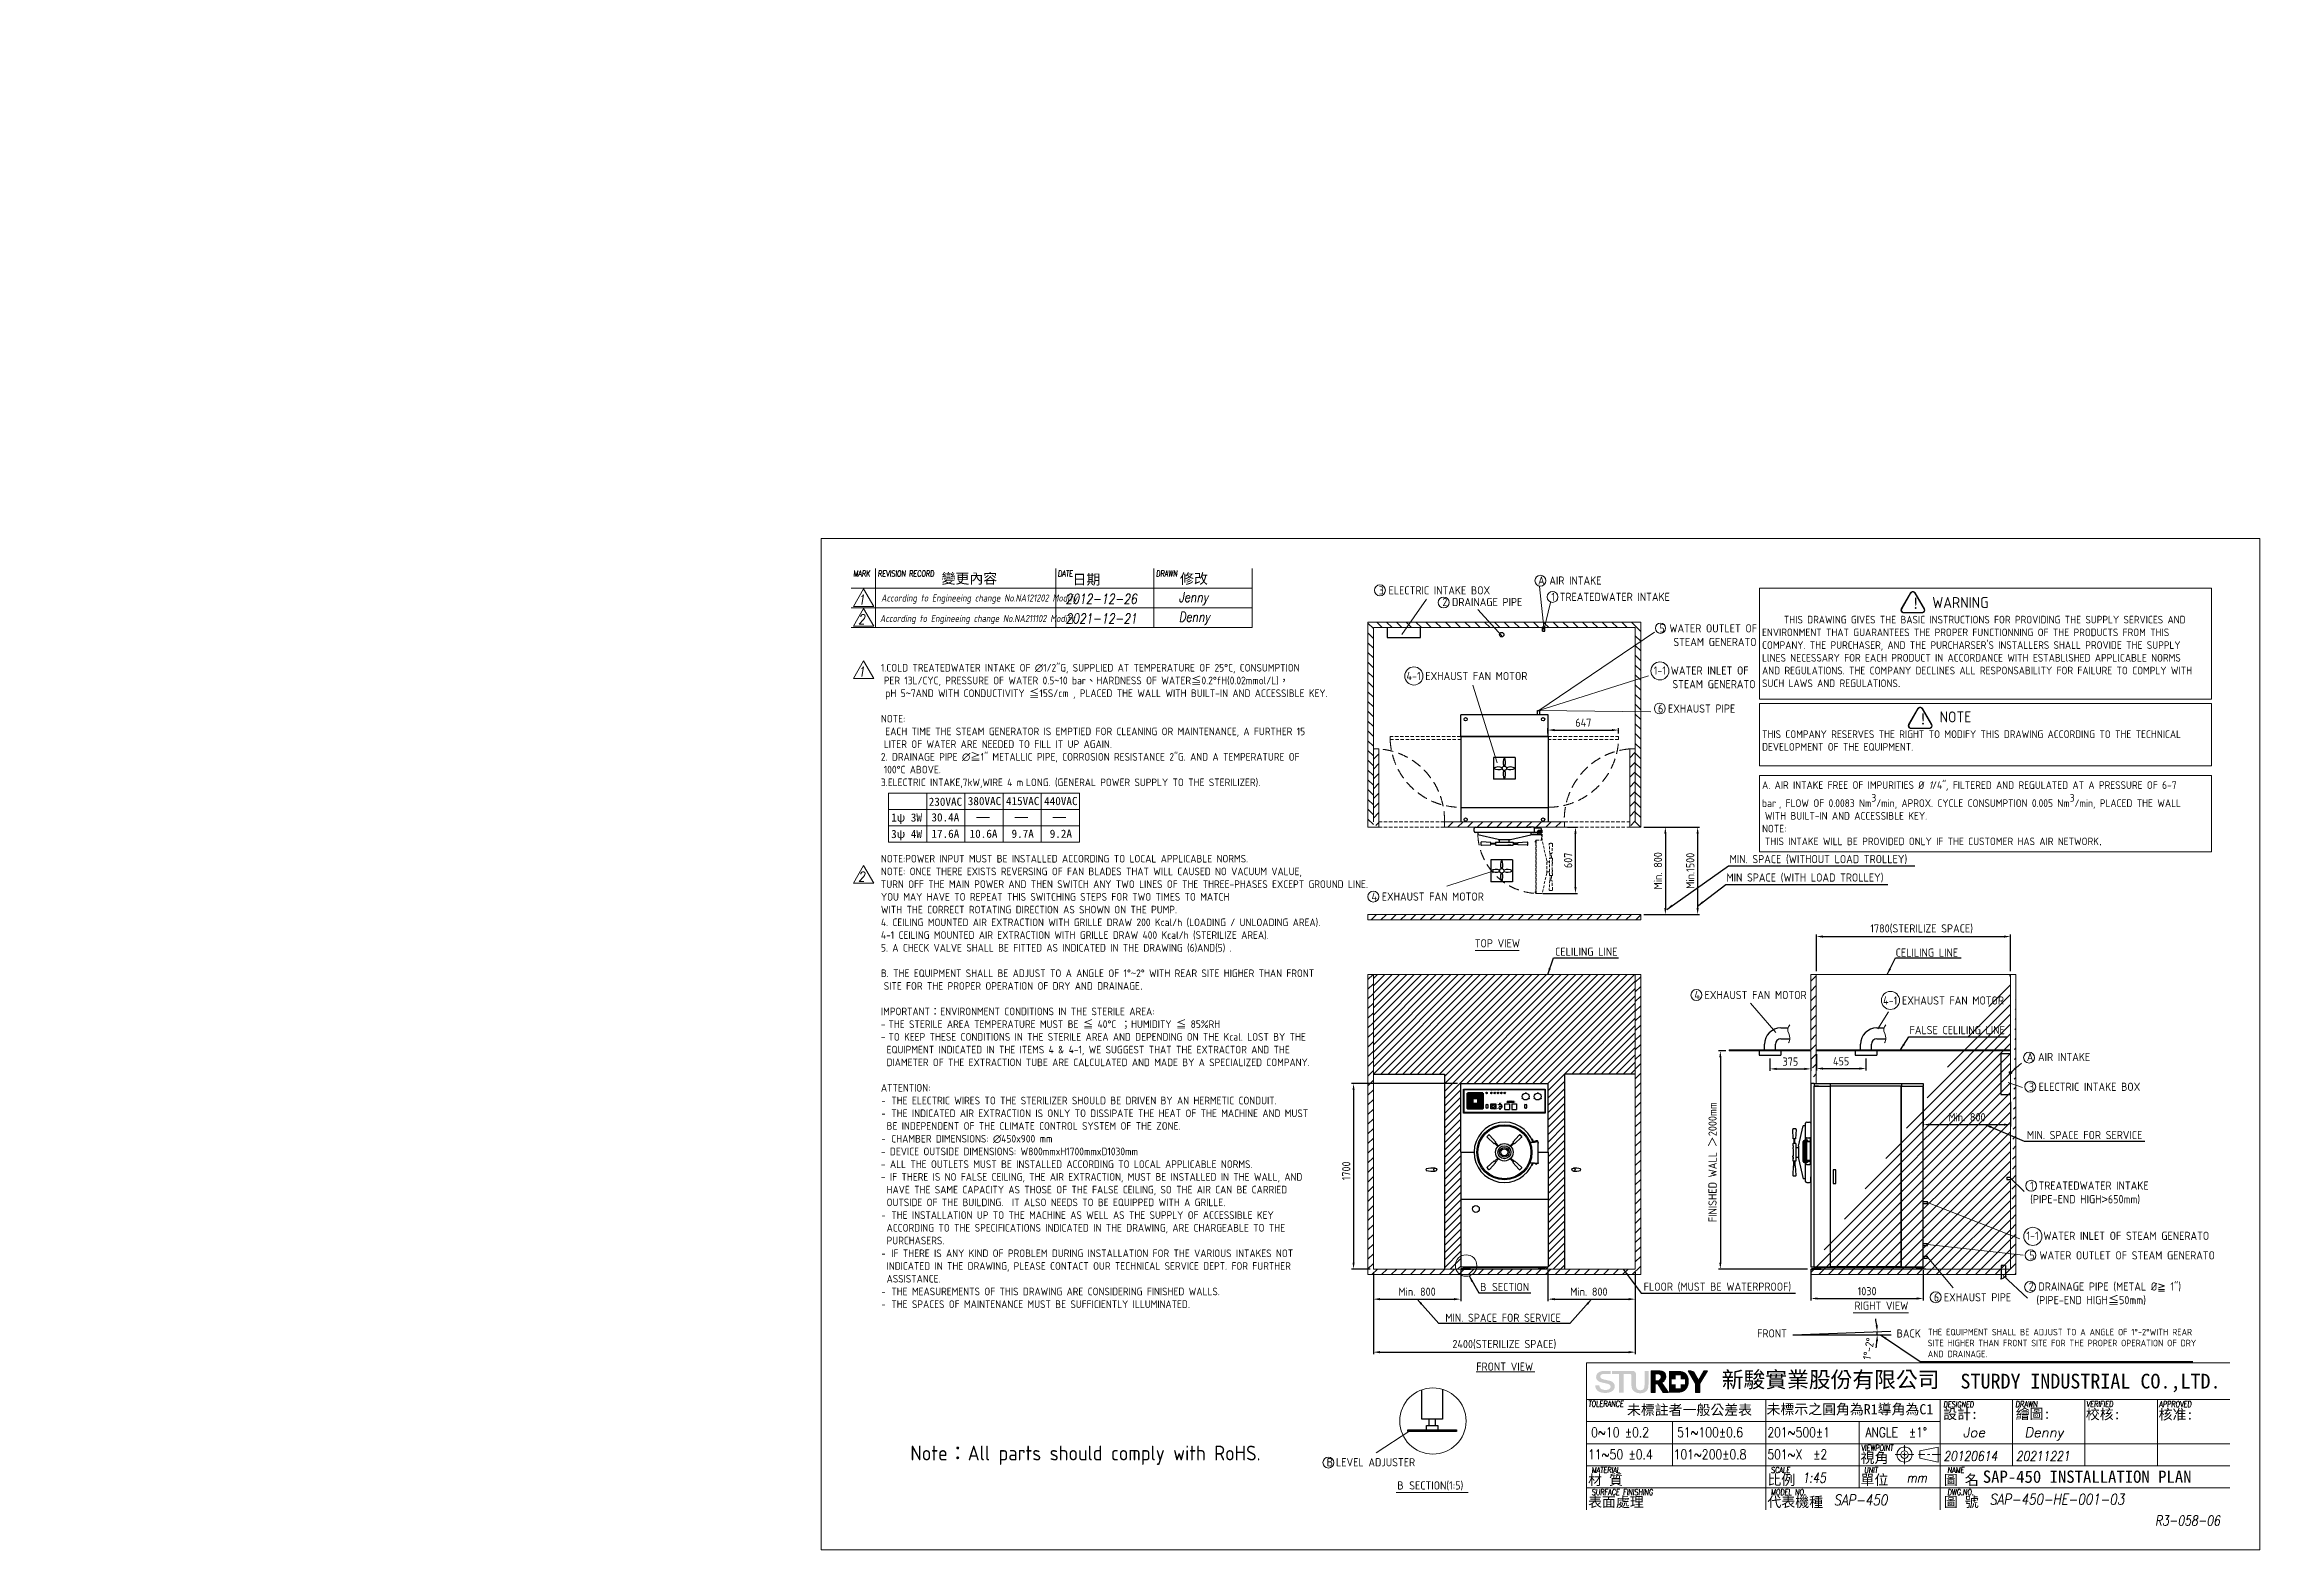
# Model space of a CAD drawing. Header units: millimetres. Extents: x -170975 to -150669, y 655 to 14456.
import ezdxf

# ---------------------------------------------------------------- set-up
doc = ezdxf.new("R2010")
doc.units = ezdxf.units.MM
doc.linetypes.add('HIDDEN', pattern=[9.525, 6.35, -3.175])
doc.layers.get('0').update_dxf_attribs({"lineweight": 25})
doc.layers.add('2', color=2, linetype='Continuous')
for name, color, linetype, lineweight in [('D', 3, 'Continuous', 13), ('F', 7, 'Continuous', 15), ('H', 2, 'HIDDEN', 15), ('S', 4, 'Continuous', 15), ('T', 4, 'Continuous', 15), ('標註', 5, 'Continuous', 9)]:
    doc.layers.add(name, color=color, linetype=linetype, lineweight=lineweight)
doc.styles.get("Standard").update_dxf_attribs({"font": 'KAIU.TTF'})
doc.styles.add('STU25', font='isocp2.shx')
doc.styles.add('Text', font='romans.shx', dxfattribs={"width": 0.8, "oblique": 10})
doc.styles.add('TONY', font='isocp2.shx')
doc.dimstyles.new('STU25', dxfattribs={"dimscale": 30, "dimtxt": 2.5, "dimasz": 2, "dimexe": 0.6, "dimexo": 1, "dimgap": 1, "dimtad": 1, "dimdsep": 46, "dimtxsty": 'STU25', "dimcen": 2, "dimazin": 2, "dimtfac": 1, "dimtmove": 0, "dimatfit": 3, "dimfxl": 0, "dimtolj": 1, "dimtzin": 0, "dimarcsym": 0})
doc.dimstyles.new('STU25$7', dxfattribs={"dimscale": 30, "dimtxt": 2.5, "dimasz": 2, "dimexe": 1.25, "dimexo": 0.625, "dimgap": 1, "dimtad": 0, "dimdec": 4, "dimdsep": 46, "dimtxsty": 'STU25', "dimcen": 2.5, "dimazin": 2, "dimtfac": 1, "dimtdec": 4, "dimtmove": 0, "dimatfit": 3, "dimfxl": 0, "dimtolj": 1, "dimtzin": 0, "dimarcsym": 0})

msp = doc.modelspace()

# ---------------------------------------------------------------- texts
at = {"lineweight": -3}
for s, p in [('變更內容', (-162750.96, 9512.355)), ('日期', (-161550.799, 9503.455)), ('修改', (-160565.32, 9510.575))]:
    msp.add_text(s, height=93.4085, dxfattribs=at).set_placement(p)
at = {"layer": 'D', "color": 4}
msp.add_text('SAP-450 INSTALLATION PLAN', height=112.5, dxfattribs=at).set_placement((-153207.4, 1268.196))
at = {"layer": 'D', "color": 11, "attachment_point": 1}
for s, insert, char_height in [('{\\Fisocp2.shx;\\C3;A AIR INTAKE}', (-157284.086, 9577.537), 75), ('{\\Fisocp2.shx;\\C3;3 ELECTRIC INTAKE BOX}', (-158744.689, 9487.591), 75), ('{\\Fisocp2.shx;\\C3;2 DRAINAGE PIPE}', (-158161.288, 9380.38), 75), ('{\\Fisocp2.shx;\\C3;1 TREATEDWATER INTAKE}', (-157162.16, 9427.886), 75), ('{\\Fisocp2.shx|c136;\\C3;5 WATER OUTLET OF \\P   STEAM GENERATO}', (-156172.237, 9139.275), 75), ('{\\Fisocp2.shx|c136;\\C3;1-1\\Fisocp3.shx|c136; \\Fisocp2.shx|c136;WATER INLET OF \\P    STEAM GENERATO}', (-156224.172, 8752.504), 75), ('{\\Fisocp2.shx;\\C3;4-1 EXHAUST FAN MOTOR}', (-158490.053, 8701.818), 75), ('{\\Fisocp2.shx;\\C3;6 EXHAUST PIPE}', (-156184.497, 8403.833), 75), ('{\\Fisocp2.shx;\\C3;MIN. SPACE (WITHOUT LOAD TROLLEY)}', (-155528.094, 7023.655), 75), ('{\\Fisocp2.shx;\\C3;MIN SPACE (WITH LOAD TROLLEY)}', (-155556.935, 6855.069), 75), ('{\\Fisocp2.shx;\\C3;4 EXHAUST FAN MOTOR}', (-158810.005, 6680.173), 75), ('{\\Fisocp2.shx;TOP VIEW}', (-157863.982, 6251.948), 75), ('{\\Fisocp.shx;\\C3;CELILING LINE}', (-157127.64, 6175.039), 75), ('{\\Fisocp.shx;\\C3;CELILING LINE}', (-154005.973, 6166.964), 75), ('{\\Fisocp2.shx;\\C3;4 EXHAUST FAN MOTOR}', (-155850.973, 5778.196), 75), ('{\\Fisocp2.shx;\\C3;4-1 EXHAUST FAN MOTOR}', (-154121.228, 5727.565), 75), ('{\\Fisocp2.shx;\\C3;FALSE CELILING LINE}', (-153878.677, 5456.056), 75), ('{\\Fisocp2.shx;\\C3;A AIR INTAKE}', (-152804.549, 5209.637), 75), ('{\\Fisocp2.shx;\\C3;3 ELECTRIC INTAKE BOX}', (-152785.275, 4936.295), 75), ('{\\Fisocp2.shx;\\C3;MIN. SPACE FOR SERVICE}', (-152802.854, 4494.037), 75), ('{\\Fisocp2.shx;\\C3;1 TREATEDWATER INTAKE\\P(PIPE-END HIGH\\f新細明體|b0|i0|c136|p18;>\\Fisocp2.shx;650mm)}', (-152773.42, 4030.888), 75), ('{\\Fisocp2.shx;\\C3;1-1\\Fisocp3.shx; \\Fisocp2.shx;WATER INLET OF STEAM GENERATO}', (-152808.451, 3570.235), 75), ('{\\Fisocp2.shx;\\C3;5 WATER OUTLET OF STEAM GENERATO}', (-152780.944, 3391.099), 75), ('{\\Fisocp2.shx;\\C3;B\\f標楷體|b0|i0|c136|p65; \\Fisocp2.shx;SECTION}', (-157814.01, 3100.892), 75), ('{\\Fisocp2.shx;\\C3;FLOOR (MUST BE WATERPROOF)}', (-156315.592, 3103.977), 75), ('{\\Fisocp2.shx;\\C3;2 DRAINAGE PIPE (METAL %%C\\f新細明體|b0|i0|c136|p18;≧\\Fisocp2.shx; 1")\\P\\f????|b0|i0|c0|p18; \\Fisocp2.shx; (PIPE-END HIGH\\f標楷體|b0|i0|c136|p65;≦\\Fisocp2.shx;50mm)}', (-152786.692, 3105.534), 75), ('{\\Fisocp2.shx;RIGHT VIEW}', (-154384.238, 2930.087), 75), ('{\\Fisocp2.shx;\\C3;6 EXHAUST PIPE}', (-153656.032, 3006.664), 75), ('{\\Fisocp2.shx;\\C3;MIN. SPACE FOR SERVICE}', (-158133.558, 2818.71), 75), ('{\\Fisocp2.shx;\\C3;THE EQUIPMENT SHALL BE ADJUST TO A ANGLE OF 1%%d-2%%dWITH REAR \\PSITE HIGHER THAN FRONT SITE FOR THE PROPER OPERATION OF DRY \\PAND DRAINAGE.}', (-153711.324, 2679.789), 60), ('{\\Fisocp2.shx;FRONT VIEW}', (-157850.061, 2371.402), 75), ('{\\Fisocp2.shx;\\C3;B\\f???|b0|i0|c0|p65; \\Fisocp2.shx;LEVEL ADJUSTER}', (-159221.219, 1494.359), 75), ('{\\Fisocp2.shx;B} {\\Fisocp2.shx;SECTION(1:5)}', (-158573.292, 1281.845), 75)]:
    msp.add_mtext(s, dxfattribs=dict(at, insert=insert, char_height=char_height))
at = {"layer": 'D', "color": 11, "attachment_point": 1, "style": 'STU25'}
for s, insert, char_height in [('{\\f標楷體|b0|i0|c136|p65;!}', (-153856.518, 9380.984), 100), ('WARNING', (-153670.005, 9388.733), 100), ('\\A1;\\P     THIS DRAWING GIVES THE BASIC INSTRUCTIONS FOR PROVIDING THE SUPPLY SERVICES AND\\PENVIRONMENT THAT GUARANTEES THE PROPER FUNCTIONNING OF THE PRODUCTS FROM THIS \\PCOMPANY. THE PURCHASER, AND THE PURCHARSER\'S INSTALLERS SHALL PROVIDE THE SUPPLY \\PLlNES NECESSARY FOR EACH PRODUCT IN ACCORDANCE WITH ESTABLlSHED APPLlCABLE NORMS \\PAND REGULATIONS. THE COMPANY DECLlNES ALL RESPONSABILlTY FOR FAILURE TO COMPLY WITH \\PSUCH LAWS AND REGULATIONS\\f????|b0|i0|c0|p54;.\\P\\P\\P\\P\\Fisocp2.shx|c136;THIS COMPANY RESERVES THE RIGHT TO MODIFY THIS DRAWING ACCORDING TO THE TECHNICAL \\PDEVELOPMENT OF THE EQUIPMENT.\\P\\P\\PA. AIR INTAKE FREE OF IMPURITIES %%C \\fISOCP2|b0|i1|c0|p2;1\\Fisocp2.shx|c136;/4"\\fISOCP2|b0|i1|c0|p2;, \\Fisocp2.shx|c136;FILTERED AND REGULATED AT A PRESSURE OF 6-7 \\Pbar\\f????|b0|i0|c0|p54; \\Fisocp2.shx|c136;, FLOW OF 0.0083 Nm\\S3^ ;/min, APROX. CYCLE CONSUMPTION 0.005 Nm\\S3^ ;/min, PLACED THE WALL \\P\\f????|b0|i0|c0|p54; \\Fisocp2.shx|c136;WITH BUILT-IN AND ACCESSIBLE KEY.\\PNOTE:\\P\\f????|b0|i0|c0|p54; \\Fisocp2.shx|c136;THIS INTAKE WILL BE PROVIDED ONLY IF THE CUSTOMER HAS AIR NETWORK\\fArial|b0|i0|c0|p34;.', (-155230.551, 9333.429), 70), ('{\\A1;}\\P{\\A1;\\fArial|b0|i0|c0|p34;}\\P{\\A1;\\Fisocp2.shx;1.COLD TREATEDWATER INTAKE OF ∅1/2"G, SUPPLIED AT TEMPERATURE OF 25°C, CONSUMPTION }\\P{\\A1;\\F????; }{\\A1;\\Fisocp2.shx;PER 13L/CYC, PRESSURE OF WATER 0.5}{\\A1;\\f細明體|b0|i0|c136|p49;~}{\\A1;\\Fisocp2.shx;10 bar}{\\A1;\\f標楷體|b0|i0|c136|p65;、}{\\A1;\\Fisocp2.shx;HARDNESS OF WATER}{\\A1;\\f標楷體|b0|i0|c136|p65;≦}{\\A1;\\Fisocp2.shx;0.2°fH(0.02mmol/L)}{\\A1;\\f標楷體|b0|i0|c136|p65;，}\\P{\\A1;\\Fisocp2.shx; pH 5}{\\A1;\\f細明體|b0|i0|c136|p49;~}{\\A1;\\Fisocp2.shx;7AND WITH CONDUCTIVITY }{\\A1;\\f標楷體|b0|i0|c136|p65;≦}{\\A1;\\Fisocp2.shx;15S/cm , PLACED THE WALL WITH BUILT-IN AND ACCESSIBLE KEY.}\\P{\\A1;\\Fisocp2.shx;}\\P{\\A1;\\Fisocp2.shx;NOTE:}\\P{\\A1;\\Fisocp2.shx; EACH TIME THE STEAM GENERATOR IS EMPTIED FOR CLEANING OR MAINTENANCE, A FURTHER 15 }\\P{\\A1;\\F???; }{\\A1;\\Fisocp2.shx;LITER OF WATER ARE NEEDED TO FILL IT UP AGAIN.}\\P{\\A1;\\Fisocp2.shx;2. DRAINAGE PIPE ∅}{\\A1;\\f標楷體|b0|i0|c136|p65;≧}{\\A1;\\Fisocp2.shx;1" METALLIC PIPE, CORROSION RESISTANCE 2"G. AND A TEMPERATURE OF }\\P{\\A1;\\F???; }{\\A1;\\Fisocp2.shx;100°C ABOVE.}\\P{\\A1;\\Fisocp2.shx;3.ELECTRIC INTAKE,7kW,WIRE 4 m}{\\A1;\\F???; }{\\A1;\\Fisocp2.shx;LONG. (GENERAL POWER SUPPLY TO THE STERILIZER).}\\P{\\A1;\\Fisocp2.shx;}\\P{\\A1;\\Fisocp2.shx;}\\P{\\A1;\\Fisocp2.shx;}\\P{\\A1;\\Fisocp2.shx;}\\P{\\A1;\\Fisocp2.shx;}\\P{\\A1;\\Fisocp2.shx;NOTE:POWER INPUT MUST BE INSTALLED ACCORDING TO LOCAL APPLICABLE NORMS.}\\P{\\A1;NOTE: ONCE THERE EXISTS REVERSING OF FAN BLADES THAT WILL CAUSED NO VACUUM VALUE, }\\P{\\A1;TURN OFF THE MAIN POWER AND THEN SWITCH ANY TWO LINES OF THE THREE-PHASES EXCEPT GROUND LINE. }\\P{\\A1;YOU MAY HAVE TO REPEAT THIS SWITCHING STEPS FOR TWO TIMES TO MATCH }\\P{\\A1;WITH THE CORRECT ROTATING DIRECTION AS SHOWN ON THE PUMP. }\\P{\\A1;\\Fisocp2.shx;4. CEILING MOUNTED AIR EXTRACTION WITH GRILLE DRAW 200 Kcal/h (LOADING / UNLOADING AREA).}\\P{\\A1;\\Fisocp2.shx;4-1 CEILING MOUNTED AIR EXTRACTION WITH GRILLE DRAW 400 Kcal/h (STERILIZE AREA).}\\P{\\A1;\\Fisocp2.shx;5. A CHECK VALVE SHALL BE FITTED AS INDICATED IN THE DRAWING (6)AND(5) .}\\P{\\A1;\\Fisocp2.shx;}\\P{\\A1;\\Fisocp2.shx;B. THE EQUIPMENT SHALL BE ADJUST TO A ANGLE OF 1°}{\\A1;\\f細明體|b0|i0|c136|p49;~}{\\A1;\\Fisocp2.shx;2° WITH REAR SITE HIGHER THAN FRONT }\\P{\\A1;\\F???; }{\\A1;\\Fisocp2.shx;SITE FOR THE PROPER OPERATION OF DRY AND DRAINAGE}{\\A1;\\fArial|b0|i0|c0|p34;.}\\P{\\A1;\\fArial|b0|i0|c0|p34;}\\P{\\A1;\\Fisocp2.shx;IMPORTANT}{\\A1;\\f標楷體|b0|i0|c136|p65;：}{\\A1;\\Fisocp2.shx;ENVIRONMENT CONDITIONS IN THE STERILE AREA:}\\P{\\A1;\\Fisocp2.shx;-}{\\A1;\\F???; }{\\A1;\\Fisocp2.shx;THE STERILE AREA TEMPERATURE MUST BE }{\\A1;\\f標楷體|b0|i0|c136|p65;≦}{\\A1;\\Fisocp2.shx; 40°C }{\\A1;\\f標楷體|b0|i0|c136|p65;；}{\\A1;\\Fisocp2.shx;HUMIDITY }{\\A1;\\f標楷體|b0|i0|c136|p65;≦}{\\A1;\\Fisocp2.shx; 85%RH}\\P{\\A1;\\Fisocp2.shx;-}{\\A1;\\F???; }{\\A1;\\Fisocp2.shx;TO KEEP THESE CONDITIONS IN THE STERILE AREA AND DEPENDING ON THE Kcal. LOST BY THE }\\P{\\A1;\\F???;  }{\\A1;\\Fisocp2.shx;EQUIPMENT INDICATED IN THE ITEMS 4 & 4-1, WE SUGGEST THAT THE EXTRACTOR AND THE }\\P{\\A1;\\F???;  }{\\A1;\\Fisocp2.shx;DIAMETER OF THE EXTRACTION TUBE ARE CALCULATED AND MADE BY A SPECIALIZED COMPANY.}\\P{\\A1;\\Fisocp2.shx;}\\P{\\A1;\\Fisocp2.shx;ATTENTION:}\\P{\\A1;\\f標楷體|b0|i0|c136|p65;- }{\\A1;\\Fisocp2.shx;THE ELECTRIC WIRES TO THE STERILIZER SHOULD BE DRIVEN BY AN HERMETIC CONDUIT.  }\\P{\\A1;\\f標楷體|b0|i0|c136|p65;- }{\\A1;\\Fisocp2.shx;THE INDICATED AIR EXTRACTION IS ONLY TO DISSIPATE THE HEAT OF THE MACHINE AND MUST }\\P{\\A1;\\F???;  }{\\A1;\\Fisocp2.shx;BE INDEPENDENT OF THE CLIMATE CONTROL SYSTEM OF THE ZONE.}\\P{\\A1;\\f標楷體|b0|i0|c136|p65;- }{\\A1;\\Fisocp2.shx;CHAMBER DIMENSIONS: ∅450x900 mm}\\P{\\A1;\\Fisocp2.shx;- DEVICE OUTSIDE DIMENSIONS: W800mmxH1700mmxD1030mm}\\P{\\A1;\\Fisocp2.shx;- ALL THE OUTLETS MUST BE INSTALLED ACCORDING TO LOCAL APPLICABLE NORMS.}\\P{\\A1;\\Fisocp2.shx;- IF THERE IS NO FALSE CEILING, THE AIR EXTRACTION, MUST BE INSTALLED IN THE WALL, AND }\\P{\\A1;\\F???;  }{\\A1;\\Fisocp2.shx;HAVE THE SAME CAPACITY AS THOSE OF THE FALSE CEILING, SO THE AIR CAN BE CARRIED }\\P{\\A1;\\F???;  }{\\A1;\\Fisocp2.shx;OUTSIDE OF THE BUILDING.  IT ALSO NEEDS TO BE EQUIPPED WITH A GRILLE.}\\P{\\A1;\\f標楷體|b0|i0|c136|p65;- }{\\A1;\\Fisocp2.shx;THE INSTALLATION UP TO THE MACHINE AS WELL AS THE SUPPLY OF ACCESSIBLE KEY }\\P{\\A1;\\F???;  }{\\A1;\\Fisocp2.shx;ACCORDING TO THE SPECIFICATIONS INDICATED IN THE DRAWING, ARE CHARGEABLE TO THE }\\P{\\A1;\\F???;  }{\\A1;\\Fisocp2.shx;PURCHASERS.}{\\A1;\\fArial|b0|i0|c0|p34; }\\P{\\A1;\\f標楷體|b0|i0|c136|p65;- }{\\A1;\\Fisocp2.shx;IF THERE IS ANY KIND OF PROBLEM DURING INSTALLATION FOR THE VARIOUS INTAKES NOT }\\P{\\A1;\\F???;  }{\\A1;\\Fisocp2.shx;INDICATED IN THE DRAWING, PLEASE CONTACT OUR TECHNICAL SERVICE DEPT. FOR FURTHER }\\P{\\A1;\\F???;  }{\\A1;\\Fisocp2.shx;ASSISTANCE.}\\P{\\A1;\\f標楷體|b0|i0|c136|p65;- }{\\A1;\\Fisocp2.shx;THE MEASUREMENTS OF THIS DRAWING ARE CONSIDERING FINISHED WALLS.}\\P{\\A1;\\f標楷體|b0|i0|c136|p65;- }{\\A1;\\Fisocp2.shx;THE SPACES OF MAINTENANCE MUST BE SUFFICIENTLY ILLUMINATED.}', (-163306.918, 9008.727), 70), ('NOTE', (-153602.763, 8339.97), 100), ('{\\f標楷體|b0|i0|c136|p65;!}', (-153789.276, 8320.602), 100), ('{\\f標楷體|b0|i0|c136|p65;230VAC}', (-162868.894, 7549.93), 75), ('{\\f標楷體|b0|i0|c136|p65;380VAC}', (-162511.011, 7556.115), 75), ('{\\f標楷體|b0|i0|c136|p65;415VAC}', (-162161.011, 7556.115), 75), ('{\\f標楷體|b0|i0|c136|p65;440VAC}', (-161811.011, 7556.115), 75), ('{\\f標楷體|b0|i0|c136|p65;1ψ 3W}', (-163213.329, 7404.963), 75), ('{\\f標楷體|b0|i0|c136|p65;30.4A}', (-162843.952, 7406.561), 75), ('{\\f標楷體|b0|i0|c136|p65;3ψ 4W}', (-163213.329, 7253.891), 75), ('{\\f標楷體|b0|i0|c136|p65;17.6A}', (-162843.952, 7256.561), 75), ('{\\f標楷體|b0|i0|c136|p65;10.6A}', (-162493.952, 7256.561), 75), ('{\\f標楷體|b0|i0|c136|p65;9.7A}', (-162109.656, 7256.561), 75), ('{\\f標楷體|b0|i0|c136|p65;9.2A}', (-161759.656, 7256.561), 75)]:
    msp.add_mtext(s, dxfattribs=dict(at, insert=insert, char_height=char_height))
at = {"layer": 'D', "linetype": 'Continuous', "char_height": 75, "width": 218.181, "attachment_point": 1}
for s, insert in [('{\\Fisocp2.shx;FRONT}', (-155275.644, 2675.57)), ('{\\Fisocp2.shx;BACK}', (-153997.12, 2675.12))]:
    msp.add_mtext(s, dxfattribs=dict(at, insert=insert))
at = {"layer": 'D', "color": 0, "insert": (-163036.73, 1608.737), "char_height": 135.00867, "attachment_point": 1, "style": 'STU25'}
msp.add_mtext('Note{\\f標楷體|b0|i0|c136|p65;：}All parts should comply with RoHS.', dxfattribs=at)
at = {"layer": 'F', "color": 1, "lineweight": 15, "style": 'Text', "oblique": 5, "width": 0.8}
for s, p in [('MARK', (-163560.392, 9576.84)), ('REVISION RECORD', (-163335.392, 9576.84)), ('DATE', (-161685.242, 9576.84)), ('DRAWN', (-160785.242, 9576.84))]:
    msp.add_text(s, height=54, dxfattribs=at).set_placement(p)
at = {"layer": 'T', "lineweight": 20, "style": 'Text', "oblique": 10, "width": 0.8}
for s, height, p in [('1', 90, (-163515.016, 9320.013)), ('2012-12-26', 90, (-161614.409, 9327.193)), ('Jenny', 90, (-160577.95, 9342.993)), ('2', 90, (-163515.016, 9139.672)), ('2021-12-21', 90, (-161614.409, 9146.853)), ('Denny', 90, (-160577.95, 9162.653)), ('1', 90, (-163515.016, 8659.937)), ('2', 90, (-163515.016, 6780.857)), ('20120614', 90, (-153567.143, 1468.411)), ('20211221', 90, (-152903.393, 1468.411)), ('1:45', 90, (-154860.795, 1269.534)), ('mm', 90, (-153904.179, 1269.789)), ('SAP-450', 99, (-154573.835, 1061.932)), ('SAP-450-HE-001-03', 99, (-153146.057, 1068.225))]:
    msp.add_text(s, height=height, dxfattribs=at).set_placement(p)
at = {"layer": 'T', "lineweight": 20, "style": 'Text', "oblique": 10}
for s, p in [('Joe', (-153389.824, 1686.324)), ('Denny', (-152824.769, 1686.324))]:
    msp.add_text(s, height=90, dxfattribs=at).set_placement(p)
at = {"layer": 'T', "linetype": 'Continuous', "lineweight": 20, "attachment_point": 1, "style": 'Text'}
for s, insert, char_height in [('{\\Fisocp2.shx|c136;According to Engineeing change No.NA121202 Modify}', (-163304.613, 9412.388), 65), ('{\\Fisocp2.shx|c136;According to Engineeing change No.NA211102 Modify}', (-163315.607, 9224.89), 65), ('{R3-058-06}', (-151628.485, 967.185), 90)]:
    msp.add_mtext(s, dxfattribs=dict(at, insert=insert, char_height=char_height))
at = {"layer": '標註', "char_height": 10, "attachment_point": 1, "style": 'TONY'}
for insert in [(-155406.092, 14456.036), (-170975.31, 13146.95)]:
    msp.add_mtext('\\A1;', dxfattribs=dict(at, insert=insert))

# ---------------------------------------------------------------- blocks, each defined once
blk = doc.blocks.new('*D5')
at = {"layer": 'D', "color": 0, "linetype": 'Continuous', "lineweight": -2}
for start, end in [(6.4401, 10.8803), (0, 2), (351.1197, 355.5599)]:
    blk.add_arc((-154949, 2626), 774, start, end, dxfattribs=at)
at = {"layer": 'D', "color": 0}
for points in [[(-154190, 2713), (-154170, 2714), (-154175, 2653)], [(-154167, 2566), (-154187, 2567), (-154175, 2626)]]:
    blk.add_solid(points, dxfattribs=at)
at = {"layer": 'Defpoints', "color": 0}
for p in [(-154175, 2644), (-154049, 2658), (-154949, 2626), (-154949, 2626), (-154048, 2626)]:
    blk.add_point(p, dxfattribs=at)
at = {"layer": 'D', "color": 0, "insert": (-154254, 2498), "char_height": 75, "attachment_point": 5, "rotation": 79.526, "style": 'STU25'}
blk.add_mtext('1%%D-2%%D', dxfattribs=at)
blk = doc.blocks.new('*D6')
at = {"layer": 'D', "color": 0, "lineweight": -2}
for p, q in [((-155563, 5228), (-155631, 5228)), ((-155613, 5168), (-155613, 3288)), ((-154813, 3228), (-155631, 3228))]:
    blk.add_line(p, q, dxfattribs=at)
at = {"layer": 'D', "color": 0}
for points in [[(-155603, 5168), (-155623, 5168), (-155613, 5228)], [(-155623, 3288), (-155603, 3288), (-155613, 3228)]]:
    blk.add_solid(points, dxfattribs=at)
at = {"layer": 'Defpoints', "color": 0}
for p in [(-155533, 5228), (-155613, 3228), (-154783, 3228)]:
    blk.add_point(p, dxfattribs=at)
at = {"layer": 'D', "color": 0, "insert": (-155722, 3658), "char_height": 75, "attachment_point": 1, "rotation": 90, "style": 'STU25'}
blk.add_mtext('\\A1;{\\Fisocp2.shx;FINISHED WALL \\f新細明體|b0|i0|c136|p16;＞\\Fisocp2.shx;2000mm}', dxfattribs=at)
blk = doc.blocks.new('*D7')
at = {"layer": 'D', "color": 0, "lineweight": -2}
for p, q in [((-154733, 5958), (-154733, 6294)), ((-154673, 6276), (-153013, 6276)), ((-152953, 5958), (-152953, 6294))]:
    blk.add_line(p, q, dxfattribs=at)
at = {"layer": 'D', "color": 0}
for points in [[(-154673, 6286), (-154673, 6266), (-154733, 6276)], [(-153013, 6266), (-153013, 6286), (-152953, 6276)]]:
    blk.add_solid(points, dxfattribs=at)
at = {"layer": 'Defpoints', "color": 0}
for p in [(-152953, 6276), (-154733, 5928), (-152953, 5928)]:
    blk.add_point(p, dxfattribs=at)
at = {"layer": 'D', "color": 0, "insert": (-153768, 6347), "char_height": 75, "attachment_point": 5, "style": 'STU25'}
blk.add_mtext('\\A1;{\\Fisocp2.shx;1780(STERILIZE SPACE)}', dxfattribs=at)
blk = doc.blocks.new('*D8')
at = {"layer": 'D', "color": 0, "lineweight": -2}
for p, q in [((-157193, 3219), (-157193, 2934)), ((-156393, 3198), (-156393, 2934)), ((-157133, 2952), (-156453, 2952))]:
    blk.add_line(p, q, dxfattribs=at)
at = {"layer": 'D', "color": 0}
for points in [[(-157133, 2962), (-157133, 2942), (-157193, 2952)], [(-156453, 2942), (-156453, 2962), (-156393, 2952)]]:
    blk.add_solid(points, dxfattribs=at)
at = {"layer": 'Defpoints', "color": 0}
for p in [(-157193, 3249), (-156393, 3228), (-156393, 2952)]:
    blk.add_point(p, dxfattribs=at)
at = {"layer": 'D', "color": 0, "insert": (-156818, 3020), "char_height": 75, "attachment_point": 5, "style": 'STU25'}
blk.add_mtext('\\A1;Min. 800', dxfattribs=at)
blk = doc.blocks.new('*D9')
at = {"layer": 'D', "color": 0, "lineweight": -2}
for p, q in [((-158023, 4928), (-158993, 4928)), ((-158975, 4868), (-158975, 3288)), ((-158823, 3228), (-158993, 3228))]:
    blk.add_line(p, q, dxfattribs=at)
at = {"layer": 'D', "color": 0}
for points in [[(-158965, 4868), (-158985, 4868), (-158975, 4928)], [(-158985, 3288), (-158965, 3288), (-158975, 3228)]]:
    blk.add_solid(points, dxfattribs=at)
at = {"layer": 'Defpoints', "color": 0}
for p in [(-157993, 4928), (-158975, 3228), (-158793, 3228)]:
    blk.add_point(p, dxfattribs=at)
at = {"layer": 'D', "color": 0, "insert": (-159042, 4128), "char_height": 75, "attachment_point": 5, "rotation": 90, "style": 'STU25'}
blk.add_mtext('\\A1;1700', dxfattribs=at)
blk = doc.blocks.new('*D10')
at = {"layer": 'D', "color": 0, "lineweight": -2}
for p, q in [((-158793, 3198), (-158793, 2934)), ((-157993, 3219), (-157993, 2934)), ((-158733, 2952), (-158053, 2952))]:
    blk.add_line(p, q, dxfattribs=at)
at = {"layer": 'D', "color": 0}
for points in [[(-158733, 2962), (-158733, 2942), (-158793, 2952)], [(-158053, 2942), (-158053, 2962), (-157993, 2952)]]:
    blk.add_solid(points, dxfattribs=at)
at = {"layer": 'Defpoints', "color": 0}
for p in [(-158793, 3228), (-157993, 3249), (-157993, 2952)]:
    blk.add_point(p, dxfattribs=at)
at = {"layer": 'D', "color": 0, "insert": (-158393, 3020), "char_height": 75, "attachment_point": 5, "style": 'STU25'}
blk.add_mtext('\\A1;Min. 800', dxfattribs=at)
blk = doc.blocks.new('V90')
at = {"layer": '2'}
h = blk.add_hatch(color=256, dxfattribs=at)
h.paths.add_polyline_path([(17852, 516), (18602, 516), (18602, 296), (17852, 296)])
h.paths.add_polyline_path([(18597, 301), (17858, 301), (17858, 512), (18597, 512)], flags=16)
h = blk.add_hatch(color=2, dxfattribs=at)
h.paths.add_polyline_path([(18148, 380), (18102, 380), (18102, 334), (18148, 334)])
h.paths.add_polyline_path([(18145, 377), (18145, 337), (18105, 337), (18105, 377)], flags=16)
for p, q in [((17858, 512), (18597, 512)), ((17858, 301), (17858, 512)), ((18597, 512), (18597, 301)), ((18597, 301), (17858, 301)), ((18176, 370), (18173, 373)), ((18176, 344), (18173, 341)), ((18175, 372), (18174, 373)), ((18175, 342), (18174, 341)), ((18197, 375), (18198, 377)), ((18198, 374), (18199, 376))]:
    blk.add_line(p, q, dxfattribs=at)
at = {"layer": '2', "color": 2, "lineweight": 50}
for p, q in [((17890, 477), (17934, 433)), ((17986, 433), (18030, 477)), ((17934, 381), (17890, 337)), ((17986, 381), (18030, 337))]:
    blk.add_line(p, q, dxfattribs=at)
at = {"layer": '2', "lineweight": 50}
for p, q in [((18253, 400), (18316, 400)), ((18253, 400), (18253, 395)), ((18284, 400), (18284, 405)), ((18316, 400), (18316, 395))]:
    blk.add_line(p, q, dxfattribs=at)
at = {"layer": '2'}
blk.add_lwpolyline([(17852, 516), (18602, 516), (18602, 296), (17852, 296)], close=True, dxfattribs=at)
at = {"layer": '2', "color": 2, "lineweight": 50}
for points in [[(17890, 477), (18030, 477), (18030, 337), (17890, 337)], [(17894, 473), (18026, 473), (18026, 341), (17894, 341)], [(17898, 469), (18022, 469), (18022, 345), (17898, 345)], [(17902, 465), (18018, 465), (18018, 349), (17902, 349)], [(17906, 461), (18014, 461), (18014, 353), (17906, 353)], [(17910, 457), (18010, 457), (18010, 357), (17910, 357)], [(17914, 453), (18006, 453), (18006, 361), (17914, 361)], [(17918, 449), (18002, 449), (18002, 365), (17918, 365)], [(17922, 445), (17998, 445), (17998, 369), (17922, 369)], [(17926, 441), (17994, 441), (17994, 373), (17926, 373)], [(17930, 437), (17990, 437), (17990, 377), (17930, 377)], [(17934, 433), (17986, 433), (17986, 381), (17934, 381)]]:
    blk.add_lwpolyline(points, close=True, dxfattribs=at)
at = {"layer": '2', "color": 2}
for points in [[(18102, 380), (18148, 380), (18148, 334), (18102, 334)], [(18105, 377), (18145, 377), (18145, 337), (18105, 337)]]:
    blk.add_lwpolyline(points, close=True, dxfattribs=at)
at = {"layer": '2'}
for radius, start, end in [(22, 132.3947, 135), (22, 225, 227.6053), (20, 63.2563, 132.134), (20, 227.866, 60.3903), (18, 225, 135), (22, 60.6511, 63.2563)]:
    blk.add_arc((18188, 357), radius, start, end, dxfattribs=at)
for s, insert, char_height, width, attachment_point in [('{\\fArial|b0|i0|c0|p34;POWER}', (18054, 506), 3.5, 19.5, 1), ('{\\fArial|b0|i0|c0|p34;ADD WATER}', (18108, 504), 3.5, 29.97, 5), ('{\\fArial|b0|i0|c0|p34;HEATING}', (18139, 504), 3.5, 19, 5), ('{\\fArial|b0|i0|c0|p34;STERILIZER}', (18169, 504), 3.5, 19, 5), ('{\\fArial|b0|i0|c0|p34;DRY}', (18194, 506), 3.5, 15, 1), ('{\\fArial|b0|i0|c0|p34;COMPLETE}', (18216, 506), 3.5, 23.5, 1), ('{\\fArial|b0|i0|c0|p34;TIMER}', (18284, 409), 3.5, 59.84, 5), ('{\\fArial|b0|i0|c0|p34;CHAMBER PRESSURE GAUGE}', (18385, 506), 3.5, 77.44, 1), ('{\\fArial|b0|i0|c0|p34;JACK PRESSURE GAUGE}', (18501, 506), 3.5, 67.41, 1), ('{\\fArial|b0|i0|c0|p34;OFF}', (18060, 338), 5, 16.5, 1), ('{\\fArial|b0|i0|c0|p34;ON}', (18062, 382), 5, 14.5, 1), ('{\\fArial|b0|i0|c0|p34;EMERGENCY}', (18111, 329), 3.5, 23.5, 1), ('\\A1;{\\fArial|b1|i1|c0|p34;kg/cm\\H0.7x;\\S2^  ;}', (18155, 333), 4, 25.95, 1), ('{\\fArial|b1|i0|c0|p34;0.9}', (18161, 380), 4, 25.84, 1), ('{\\fArial|b1|i0|c0|p34;2.1}', (18161, 341), 4, 25.79, 1), ('{\\fArial|b0|i0|c0|p34;PRESSURE CONTROL}', (18162, 395), 3.5, 56.42, 1), ('{\\fArial|b1|i0|c0|p34;1.2}', (18199, 382), 4, 11.85, 1), ('{\\fArial|b0|i0|c0|p34;STERILIZER}', (18239, 392), 3.5, 43.96, 1), ('{\\fArial|b0|i0|c0|p34;DRY}', (18311, 392), 3.5, 35.41, 1)]:
    blk.add_mtext(s, dxfattribs=dict(at, insert=insert, char_height=char_height, width=width, attachment_point=attachment_point))
at = {"layer": '2', "char_height": 5, "attachment_point": 1}
for s, insert in [('{\\fArial|b0|i0|c0|p34;NORMAL}', (18407, 338)), ('{\\fARIAL|b0|i0|c0|p34;LIQUID}', (18410, 382))]:
    blk.add_mtext(s, dxfattribs=dict(at, insert=insert))
blk = doc.blocks.new('*D11')
at = {"layer": 'D', "color": 0, "lineweight": -2}
for p, q in [((-154783, 3218), (-154783, 2940)), ((-153753, 3219), (-153753, 2940)), ((-154723, 2958), (-153813, 2958))]:
    blk.add_line(p, q, dxfattribs=at)
at = {"layer": 'D', "color": 0}
for points in [[(-154723, 2968), (-154723, 2948), (-154783, 2958)], [(-153813, 2948), (-153813, 2968), (-153753, 2958)]]:
    blk.add_solid(points, dxfattribs=at)
at = {"layer": 'Defpoints', "color": 0}
for p in [(-154783, 3248), (-153753, 3249), (-153753, 2958)]:
    blk.add_point(p, dxfattribs=at)
at = {"layer": 'D', "color": 0, "insert": (-154268, 3025), "char_height": 75, "attachment_point": 5, "style": 'STU25'}
blk.add_mtext('\\A1;1030', dxfattribs=at)
blk = doc.blocks.new('*D12')
at = {"layer": 'D', "color": 0, "linetype": 'Continuous', "lineweight": -2}
for p, q in [((-154733, 5198), (-154733, 5048)), ((-154278, 5158), (-154278, 5048)), ((-154673, 5066), (-154338, 5066))]:
    blk.add_line(p, q, dxfattribs=at)
at = {"layer": 'D', "color": 0}
for points in [[(-154673, 5076), (-154673, 5056), (-154733, 5066)], [(-154338, 5056), (-154338, 5076), (-154278, 5066)]]:
    blk.add_solid(points, dxfattribs=at)
at = {"layer": 'Defpoints', "color": 0}
for p in [(-154733, 5228), (-154278, 5188), (-154278, 5066)]:
    blk.add_point(p, dxfattribs=at)
at = {"layer": 'D', "color": 0, "insert": (-154506, 5133), "char_height": 75, "attachment_point": 5, "style": 'STU25'}
blk.add_mtext('\\A1;455', dxfattribs=at)
blk = doc.blocks.new('*D13')
at = {"layer": 'D', "color": 0, "linetype": 'Continuous', "lineweight": -2}
for p, q in [((-155158, 5158), (-155158, 5045)), ((-154783, 5158), (-154783, 5045)), ((-155098, 5063), (-154843, 5063))]:
    blk.add_line(p, q, dxfattribs=at)
at = {"layer": 'D', "color": 0}
for points in [[(-155098, 5073), (-155098, 5053), (-155158, 5063)], [(-154843, 5053), (-154843, 5073), (-154783, 5063)]]:
    blk.add_solid(points, dxfattribs=at)
at = {"layer": 'Defpoints', "color": 0}
for p in [(-155158, 5188), (-154783, 5188), (-154783, 5063)]:
    blk.add_point(p, dxfattribs=at)
at = {"layer": 'D', "color": 0, "insert": (-154971, 5130), "char_height": 75, "attachment_point": 5, "style": 'STU25'}
blk.add_mtext('\\A1;375', dxfattribs=at)
blk = doc.blocks.new('*D14')
at = {"layer": 'D', "color": 0, "lineweight": -2}
for p, q in [((-153753, 4899), (-153753, 4534)), ((-152953, 4761), (-152953, 4534)), ((-153693, 4552), (-153013, 4552))]:
    blk.add_line(p, q, dxfattribs=at)
at = {"layer": 'D', "color": 0}
for points in [[(-153693, 4562), (-153693, 4542), (-153753, 4552)], [(-153013, 4542), (-153013, 4562), (-152953, 4552)]]:
    blk.add_solid(points, dxfattribs=at)
at = {"layer": 'Defpoints', "color": 0}
for p in [(-153753, 4929), (-152953, 4791), (-152953, 4552)]:
    blk.add_point(p, dxfattribs=at)
at = {"layer": 'D', "color": 0, "insert": (-153353, 4620), "char_height": 75, "attachment_point": 5, "style": 'STU25'}
blk.add_mtext('\\A1;{\\Fisocp2.shx;Min. 800}', dxfattribs=at)
blk = doc.blocks.new('*D15')
at = {"layer": 'D', "color": 0, "lineweight": -2}
for p, q in [((-157193, 8139), (-157193, 8187)), ((-157133, 8169), (-156606, 8169)), ((-156546, 8139), (-156546, 8187))]:
    blk.add_line(p, q, dxfattribs=at)
at = {"layer": 'D', "color": 0}
for points in [[(-157133, 8179), (-157133, 8159), (-157193, 8169)], [(-156606, 8159), (-156606, 8179), (-156546, 8169)]]:
    blk.add_solid(points, dxfattribs=at)
at = {"layer": 'Defpoints', "color": 0}
for p in [(-156546, 8169), (-157193, 8109), (-156546, 8109)]:
    blk.add_point(p, dxfattribs=at)
at = {"layer": 'D', "color": 0, "insert": (-156869, 8237), "char_height": 75, "attachment_point": 5, "style": 'STU25'}
blk.add_mtext('\\A1;647', dxfattribs=at)
blk = doc.blocks.new('*D16')
at = {"layer": 'D', "color": 0, "lineweight": -2}
for p, q in [((-157013, 7279), (-156923, 7279)), ((-156941, 6731), (-156941, 7219)), ((-157240, 6671), (-156923, 6671))]:
    blk.add_line(p, q, dxfattribs=at)
at = {"layer": 'D', "color": 0}
for points in [[(-156931, 7219), (-156951, 7219), (-156941, 7279)], [(-156951, 6731), (-156931, 6731), (-156941, 6671)]]:
    blk.add_solid(points, dxfattribs=at)
at = {"layer": 'Defpoints', "color": 0}
for p in [(-157043, 7279), (-156941, 7279), (-157270, 6671)]:
    blk.add_point(p, dxfattribs=at)
at = {"layer": 'D', "color": 0, "insert": (-157008, 6975), "char_height": 75, "attachment_point": 5, "rotation": 90, "style": 'STU25'}
blk.add_mtext('\\A1;607', dxfattribs=at)
blk = doc.blocks.new('*D17')
at = {"layer": 'D', "color": 0, "lineweight": -2}
for p, q in [((-156313, 7279), (-155803, 7279)), ((-155821, 7219), (-155821, 6539)), ((-156313, 6479), (-155803, 6479))]:
    blk.add_line(p, q, dxfattribs=at)
at = {"layer": 'D', "color": 0}
for points in [[(-155811, 7219), (-155831, 7219), (-155821, 7279)], [(-155831, 6539), (-155811, 6539), (-155821, 6479)]]:
    blk.add_solid(points, dxfattribs=at)
at = {"layer": 'Defpoints', "color": 0}
for p in [(-156343, 7279), (-156343, 6479), (-155821, 6479)]:
    blk.add_point(p, dxfattribs=at)
at = {"layer": 'D', "color": 0, "insert": (-155889, 6879), "char_height": 75, "attachment_point": 5, "rotation": 90, "style": 'STU25'}
blk.add_mtext('\\A1;{\\Fisocp2.shx;Min.1500}', dxfattribs=at)
blk = doc.blocks.new('*D18')
at = {"layer": 'D', "color": 0, "lineweight": -2}
for p, q in [((-156313, 7279), (-156099, 7279)), ((-156117, 7219), (-156117, 6539)), ((-156313, 6479), (-156099, 6479))]:
    blk.add_line(p, q, dxfattribs=at)
at = {"layer": 'D', "color": 0}
for points in [[(-156107, 7219), (-156127, 7219), (-156117, 7279)], [(-156127, 6539), (-156107, 6539), (-156117, 6479)]]:
    blk.add_solid(points, dxfattribs=at)
at = {"layer": 'Defpoints', "color": 0}
for p in [(-156343, 7279), (-156343, 6479), (-156117, 6479)]:
    blk.add_point(p, dxfattribs=at)
at = {"layer": 'D', "color": 0, "insert": (-156185, 6879), "char_height": 75, "attachment_point": 5, "rotation": 90, "style": 'STU25'}
blk.add_mtext('\\A1;{\\Fisocp2.shx;Min. 800}', dxfattribs=at)
blk = doc.blocks.new('*D19')
at = {"layer": 'D', "color": 0, "lineweight": -2}
for p, q in [((-158793, 3198), (-158793, 2448)), ((-156393, 3198), (-156393, 2448)), ((-158733, 2466), (-156453, 2466))]:
    blk.add_line(p, q, dxfattribs=at)
at = {"layer": 'D', "color": 0}
for points in [[(-158733, 2476), (-158733, 2456), (-158793, 2466)], [(-156453, 2456), (-156453, 2476), (-156393, 2466)]]:
    blk.add_solid(points, dxfattribs=at)
at = {"layer": 'Defpoints', "color": 0}
for p in [(-158793, 3228), (-156393, 3228), (-156393, 2466)]:
    blk.add_point(p, dxfattribs=at)
at = {"layer": 'D', "color": 0, "insert": (-157593, 2537), "char_height": 75, "attachment_point": 5, "style": 'STU25'}
blk.add_mtext('\\A1;2400(STERILIZE SPACE)', dxfattribs=at)
blk = doc.blocks.new('新駿LOGO')
at = {"layer": 'F'}
h = blk.add_hatch(color=256, dxfattribs=at)
edge = h.paths.add_edge_path()
edge.add_spline(control_points=[(-529.05, -442.14), (-529.05, -442.31), (-529.02, -442.45), (-528.95, -442.56), (-528.89, -442.68), (-528.8, -442.78), (-528.69, -442.85), (-528.57, -442.93), (-528.44, -442.98), (-528.29, -443.01), (-528.15, -443.05), (-527.99, -443.07), (-527.81, -443.07), (-527.62, -443.07), (-527.47, -443.05), (-527.33, -443.01), (-527.2, -442.97), (-527.09, -442.92), (-527.01, -442.86), (-526.93, -442.8), (-526.87, -442.73), (-526.83, -442.65), (-526.8, -442.57), (-526.78, -442.49), (-526.78, -442.41), (-526.78, -442.25), (-526.82, -442.13), (-526.91, -442.05), (-526.99, -441.97), (-527.08, -441.91), (-527.18, -441.88), (-527.36, -441.83), (-527.56, -441.77), (-527.79, -441.72), (-528.02, -441.67), (-528.3, -441.61), (-528.64, -441.53), (-528.85, -441.48), (-529.02, -441.41), (-529.16, -441.34), (-529.3, -441.26), (-529.41, -441.17), (-529.5, -441.07), (-529.58, -440.98), (-529.64, -440.87), (-529.67, -440.77), (-529.7, -440.66), (-529.72, -440.55), (-529.72, -440.43), (-529.72, -440.22), (-529.67, -440.03), (-529.57, -439.87), (-529.46, -439.71), (-529.33, -439.58), (-529.16, -439.47), (-528.99, -439.37), (-528.85, -439.31), (-528.64, -439.26), (-528.43, -439.21), (-528.13, -439.2), (-527.91, -439.2), (-527.66, -439.2), (-526.73, -439.2), (-526.73, -439.2), (-526.73, -439.2), (-526.73, -439.81), (-526.73, -439.81), (-526.73, -439.81), (-528.14, -439.8), (-528.28, -439.83), (-528.39, -439.85), (-528.48, -439.86), (-528.56, -439.9), (-528.65, -439.94), (-528.72, -440), (-528.78, -440.07), (-528.84, -440.14), (-528.87, -440.23), (-528.87, -440.34), (-528.87, -440.5), (-528.81, -440.62), (-528.7, -440.7), (-528.6, -440.79), (-528.46, -440.85), (-528.28, -440.9), (-528.27, -440.9), (-528.19, -440.92), (-528.07, -440.95), (-527.94, -440.98), (-527.8, -441.01), (-527.65, -441.05), (-527.49, -441.09), (-527.34, -441.12), (-527.19, -441.16), (-527.04, -441.19), (-526.94, -441.21), (-526.87, -441.23), (-526.71, -441.27), (-526.58, -441.34), (-526.46, -441.41), (-526.34, -441.49), (-526.24, -441.58), (-526.16, -441.67), (-526.08, -441.77), (-526.02, -441.88), (-525.98, -441.99), (-525.94, -442.1), (-525.92, -442.22), (-525.92, -442.33), (-525.92, -442.57), (-525.98, -442.78), (-526.09, -442.95), (-526.2, -443.12), (-526.35, -443.26), (-526.53, -443.37), (-526.71, -443.48), (-526.92, -443.55), (-527.15, -443.61), (-527.39, -443.66), (-527.62, -443.68), (-527.87, -443.68), (-528.14, -443.68), (-528.41, -443.65), (-528.65, -443.59), (-528.9, -443.53), (-529.11, -443.44), (-529.3, -443.31), (-529.48, -443.19), (-529.63, -443.03), (-529.74, -442.83), (-529.84, -442.64), (-529.9, -442.41), (-529.91, -442.14), (-529.91, -442.14), (-529.05, -442.14), (-529.05, -442.14)], knot_values=[0, 0, 0, 0, 1, 1, 1, 2, 2, 2, 3, 3, 3, 4, 4, 4, 5, 5, 5, 6, 6, 6, 7, 7, 7, 8, 8, 8, 9, 9, 9, 10, 10, 10, 11, 11, 11, 12, 12, 12, 13, 13, 13, 14, 14, 14, 15, 15, 15, 16, 16, 16, 17, 17, 17, 18, 18, 18, 19, 19, 19, 20, 20, 20, 21, 21, 21, 22, 22, 22, 23, 23, 23, 24, 24, 24, 25, 25, 25, 26, 26, 26, 27, 27, 27, 28, 28, 28, 29, 29, 29, 30, 30, 30, 31, 31, 31, 32, 32, 32, 33, 33, 33, 34, 34, 34, 35, 35, 35, 36, 36, 36, 37, 37, 37, 38, 38, 38, 39, 39, 39, 40, 40, 40, 41, 41, 41, 42, 42, 42, 43, 43, 43, 44, 44, 44, 45, 45, 45, 45], degree=3, periodic=0)
edge = h.paths.add_edge_path()
edge.add_spline(control_points=[(-522.53, -440.14), (-522.54, -440.04), (-522.57, -439.94), (-522.63, -439.9), (-522.77, -439.79), (-522.9, -439.81), (-522.9, -439.81), (-522.9, -439.81), (-523.02, -439.81), (-523.02, -439.81), (-523.02, -439.81), (-524.14, -439.81), (-524.14, -439.81), (-524.14, -439.81), (-524.14, -443.62), (-524.14, -443.62), (-524.14, -443.62), (-525.06, -443.62), (-525.06, -443.62), (-525.06, -443.62), (-525.06, -439.81), (-525.06, -439.81), (-525.06, -439.81), (-526.47, -439.81), (-526.47, -439.81), (-526.47, -439.81), (-526.47, -439.2), (-526.47, -439.2), (-526.47, -439.2), (-522.39, -439.2), (-522.39, -439.2)], knot_values=[5.578051, 5.578051, 5.578051, 5.578051, 6, 6, 6, 7, 7, 7, 8, 8, 8, 9, 9, 9, 10, 10, 10, 11, 11, 11, 12, 12, 12, 13, 13, 13, 14, 14, 14, 15, 15, 15, 15], degree=3, periodic=0)
edge.add_spline(control_points=[(-522.4, -439.2), (-522.31, -439.2), (-522.22, -439.2), (-522.22, -439.2), (-522.22, -439.2), (-521.96, -439.19), (-521.76, -439.41), (-521.58, -439.61), (-521.61, -439.85), (-521.61, -439.85), (-521.61, -439.85), (-521.61, -441.92), (-521.61, -441.92), (-521.61, -442.41), (-521.52, -442.73), (-521.36, -442.89), (-521.19, -443.05), (-520.97, -443.13), (-520.71, -443.13), (-520.45, -443.13), (-520.24, -443.05), (-520.09, -442.89), (-519.93, -442.74), (-519.86, -442.43), (-519.86, -441.98), (-519.86, -441.98), (-519.86, -439.2), (-519.86, -439.2), (-519.86, -439.2), (-519.05, -439.2), (-519.05, -439.2), (-519.05, -439.2), (-519.05, -441.92), (-519.05, -441.92), (-519.05, -442.43), (-519.12, -442.8), (-519.25, -443.02), (-519.38, -443.24), (-519.56, -443.42), (-519.8, -443.54), (-520.05, -443.67), (-520.35, -443.74), (-520.73, -443.74), (-521.09, -443.74), (-521.41, -443.68), (-521.67, -443.56), (-521.93, -443.44), (-522.14, -443.26), (-522.3, -443.03), (-522.45, -442.8), (-522.53, -442.42), (-522.53, -441.91), (-522.53, -441.91), (-522.53, -440.92), (-522.53, -440.14)], knot_values=[0.44538, 0.44538, 0.44538, 0.44538, 1, 1, 1, 2, 2, 2, 3, 3, 3, 4, 4, 4, 5, 5, 5, 6, 6, 6, 7, 7, 7, 8, 8, 8, 9, 9, 9, 10, 10, 10, 11, 11, 11, 12, 12, 12, 13, 13, 13, 14, 14, 14, 15, 15, 15, 16, 16, 16, 17, 17, 17, 17.603917, 17.603917, 17.603917, 17.603917], degree=3, periodic=0)
h = blk.add_hatch(color=256, dxfattribs=at)
edge = h.paths.add_edge_path()
edge.add_spline(control_points=[(-526.47, -439.2), (-526.47, -439.2), (-526.47, -439.81), (-526.47, -439.81)], knot_values=[-14, -14, -14, -14, -13, -13, -13, -13], degree=3, periodic=0)
edge.add_spline(control_points=[(-526.47, -439.81), (-526.47, -439.81), (-525.06, -439.81), (-525.06, -439.81)], knot_values=[-13, -13, -13, -13, -12, -12, -12, -12], degree=3, periodic=0)
edge.add_spline(control_points=[(-525.06, -439.81), (-525.06, -439.81), (-525.06, -443.62), (-525.06, -443.62)], knot_values=[-12, -12, -12, -12, -11, -11, -11, -11], degree=3, periodic=0)
edge.add_spline(control_points=[(-525.06, -443.62), (-525.06, -443.62), (-524.14, -443.62), (-524.14, -443.62)], knot_values=[-11, -11, -11, -11, -10, -10, -10, -10], degree=3, periodic=0)
edge.add_spline(control_points=[(-524.14, -443.62), (-524.14, -443.62), (-524.14, -439.81), (-524.14, -439.81)], knot_values=[-10, -10, -10, -10, -9, -9, -9, -9], degree=3, periodic=0)
edge.add_spline(control_points=[(-524.14, -439.81), (-524.14, -439.81), (-523.02, -439.81), (-523.02, -439.81)], knot_values=[-9, -9, -9, -9, -8, -8, -8, -8], degree=3, periodic=0)
edge.add_spline(control_points=[(-523.02, -439.81), (-523.02, -439.81), (-522.9, -439.81), (-522.9, -439.81)], knot_values=[-8, -8, -8, -8, -7, -7, -7, -7], degree=3, periodic=0)
edge.add_spline(control_points=[(-522.9, -439.81), (-522.9, -439.81), (-522.77, -439.79), (-522.63, -439.9)], knot_values=[-7, -7, -7, -7, -6, -6, -6, -6], degree=3, periodic=0)
edge.add_spline(control_points=[(-522.63, -439.9), (-522.57, -439.94), (-522.54, -440.04), (-522.53, -440.14)], knot_values=[-6, -6, -6, -6, -5.578051, -5.578051, -5.578051, -5.578051], degree=3, periodic=0)
edge.add_spline(control_points=[(-522.53, -440.14), (-522.53, -440.92), (-522.53, -441.91), (-522.53, -441.91)], knot_values=[-17.603917, -17.603917, -17.603917, -17.603917, -17, -17, -17, -17], degree=3, periodic=0)
edge.add_spline(control_points=[(-522.53, -441.91), (-522.53, -442.42), (-522.45, -442.8), (-522.3, -443.03)], knot_values=[-17, -17, -17, -17, -16, -16, -16, -16], degree=3, periodic=0)
edge.add_spline(control_points=[(-522.3, -443.03), (-522.14, -443.26), (-521.93, -443.44), (-521.67, -443.56)], knot_values=[-16, -16, -16, -16, -15, -15, -15, -15], degree=3, periodic=0)
edge.add_spline(control_points=[(-521.67, -443.56), (-521.41, -443.68), (-521.09, -443.74), (-520.73, -443.74)], knot_values=[-15, -15, -15, -15, -14, -14, -14, -14], degree=3, periodic=0)
edge.add_spline(control_points=[(-520.73, -443.74), (-520.35, -443.74), (-520.05, -443.67), (-519.8, -443.54)], knot_values=[-14, -14, -14, -14, -13, -13, -13, -13], degree=3, periodic=0)
edge.add_spline(control_points=[(-519.8, -443.54), (-519.56, -443.42), (-519.38, -443.24), (-519.25, -443.02)], knot_values=[-13, -13, -13, -13, -12, -12, -12, -12], degree=3, periodic=0)
edge.add_spline(control_points=[(-519.25, -443.02), (-519.12, -442.8), (-519.05, -442.43), (-519.05, -441.92)], knot_values=[-12, -12, -12, -12, -11, -11, -11, -11], degree=3, periodic=0)
edge.add_spline(control_points=[(-519.05, -441.92), (-519.05, -441.92), (-519.05, -439.2), (-519.05, -439.2)], knot_values=[-11, -11, -11, -11, -10, -10, -10, -10], degree=3, periodic=0)
edge.add_spline(control_points=[(-519.05, -439.2), (-519.05, -439.2), (-519.86, -439.2), (-519.86, -439.2)], knot_values=[-10, -10, -10, -10, -9, -9, -9, -9], degree=3, periodic=0)
edge.add_spline(control_points=[(-519.86, -439.2), (-519.86, -439.2), (-519.86, -441.98), (-519.86, -441.98)], knot_values=[-9, -9, -9, -9, -8, -8, -8, -8], degree=3, periodic=0)
edge.add_spline(control_points=[(-519.86, -441.98), (-519.86, -442.43), (-519.93, -442.74), (-520.09, -442.89)], knot_values=[-8, -8, -8, -8, -7, -7, -7, -7], degree=3, periodic=0)
edge.add_spline(control_points=[(-520.09, -442.89), (-520.24, -443.05), (-520.45, -443.13), (-520.71, -443.13)], knot_values=[-7, -7, -7, -7, -6, -6, -6, -6], degree=3, periodic=0)
edge.add_spline(control_points=[(-520.71, -443.13), (-520.97, -443.13), (-521.19, -443.05), (-521.36, -442.89)], knot_values=[-6, -6, -6, -6, -5, -5, -5, -5], degree=3, periodic=0)
edge.add_spline(control_points=[(-521.36, -442.89), (-521.52, -442.73), (-521.61, -442.41), (-521.61, -441.92)], knot_values=[-5, -5, -5, -5, -4, -4, -4, -4], degree=3, periodic=0)
edge.add_spline(control_points=[(-521.61, -441.92), (-521.61, -441.92), (-521.61, -439.85), (-521.61, -439.85)], knot_values=[-4, -4, -4, -4, -3, -3, -3, -3], degree=3, periodic=0)
edge.add_spline(control_points=[(-521.61, -439.85), (-521.61, -439.85), (-521.61, -439.85), (-521.61, -439.85)], knot_values=[-3, -3, -3, -3, -2.999949, -2.999949, -2.999949, -2.999949], degree=3, periodic=0)
edge.add_spline(control_points=[(-521.61, -439.85), (-521.61, -439.85), (-521.58, -439.61), (-521.76, -439.41)], knot_values=[-2.999949, -2.999949, -2.999949, -2.999949, -2, -2, -2, -2], degree=3, periodic=0)
edge.add_spline(control_points=[(-521.76, -439.41), (-521.96, -439.19), (-522.22, -439.2), (-522.22, -439.2)], knot_values=[-2, -2, -2, -2, -1, -1, -1, -1], degree=3, periodic=0)
edge.add_spline(control_points=[(-522.22, -439.2), (-522.22, -439.2), (-526.47, -439.2), (-526.47, -439.2)], knot_values=[-15, -15, -15, -15, -14, -14, -14, -14], degree=3, periodic=0)
h = blk.add_hatch(color=256, dxfattribs=at)
edge = h.paths.add_edge_path()
edge.add_spline(control_points=[(-518.54, -443.62), (-518.54, -443.62), (-518.54, -439.2), (-518.54, -439.2), (-518.54, -439.2), (-516.88, -439.2), (-516.88, -439.2), (-516.55, -439.2), (-516.29, -439.25), (-516.11, -439.33), (-515.93, -439.41), (-515.79, -439.54), (-515.69, -439.72), (-515.59, -439.89), (-515.54, -440.08), (-515.54, -440.3), (-515.54, -440.56), (-515.61, -440.8), (-515.76, -441.03), (-515.91, -441.26), (-516.12, -441.44), (-516.39, -441.56), (-516.39, -441.56), (-514.95, -443.62), (-514.95, -443.62), (-514.95, -443.62), (-516.07, -443.62), (-516.07, -443.62), (-516.07, -443.62), (-517.17, -441.81), (-517.17, -441.81), (-517.17, -441.81), (-517.67, -441.81), (-517.67, -441.81), (-517.67, -441.81), (-517.67, -443.62), (-517.67, -443.62), (-517.67, -443.62), (-518.54, -443.62), (-518.54, -443.62)], knot_values=[0, 0, 0, 0, 1, 1, 1, 2, 2, 2, 3, 3, 3, 4, 4, 4, 5, 5, 5, 6, 6, 6, 7, 7, 7, 8, 8, 8, 9, 9, 9, 10, 10, 10, 11, 11, 11, 12, 12, 12, 13, 13, 13, 13], degree=3, periodic=1)
edge = h.paths.add_edge_path(flags=16)
edge.add_spline(control_points=[(-517.67, -441.21), (-517.67, -441.21), (-517.46, -441.21), (-517.46, -441.21), (-517.08, -441.21), (-516.82, -441.13), (-516.68, -440.96), (-516.53, -440.8), (-516.46, -440.61), (-516.46, -440.4), (-516.46, -440.22), (-516.52, -440.08), (-516.63, -439.97), (-516.75, -439.86), (-516.99, -439.81), (-517.35, -439.81), (-517.35, -439.81), (-517.67, -439.81), (-517.67, -439.81), (-517.67, -439.81), (-517.67, -441.21), (-517.67, -441.21)], knot_values=[0, 0, 0, 0, 1, 1, 1, 2, 2, 2, 3, 3, 3, 4, 4, 4, 5, 5, 5, 6, 6, 6, 7, 7, 7, 7], degree=3, periodic=1)
h = blk.add_hatch(color=256, dxfattribs=at)
edge = h.paths.add_edge_path()
edge.add_spline(control_points=[(-514.87, -443.62), (-514.87, -443.62), (-513.05, -443.62), (-513.05, -443.62)], knot_values=[-9, -9, -9, -9, -8, -8, -8, -8], degree=3, periodic=0)
edge.add_spline(control_points=[(-513.05, -443.62), (-512.51, -443.62), (-512.09, -443.52), (-511.79, -443.32)], knot_values=[-8, -8, -8, -8, -7, -7, -7, -7], degree=3, periodic=0)
edge.add_spline(control_points=[(-511.79, -443.32), (-511.48, -443.12), (-511.25, -442.85), (-511.09, -442.5)], knot_values=[-7, -7, -7, -7, -6, -6, -6, -6], degree=3, periodic=0)
edge.add_spline(control_points=[(-511.09, -442.5), (-510.93, -442.15), (-510.85, -441.76), (-510.85, -441.32)], knot_values=[-6, -6, -6, -6, -5, -5, -5, -5], degree=3, periodic=0)
edge.add_spline(control_points=[(-510.85, -441.32), (-510.85, -440.87), (-510.93, -440.49), (-511.1, -440.17)], knot_values=[-5, -5, -5, -5, -4, -4, -4, -4], degree=3, periodic=0)
edge.add_spline(control_points=[(-511.1, -440.17), (-511.27, -439.85), (-511.49, -439.61), (-511.78, -439.45)], knot_values=[-4, -4, -4, -4, -3, -3, -3, -3], degree=3, periodic=0)
edge.add_spline(control_points=[(-511.78, -439.45), (-512.06, -439.29), (-512.46, -439.2), (-512.97, -439.2)], knot_values=[-3, -3, -3, -3, -2, -2, -2, -2], degree=3, periodic=0)
edge.add_spline(control_points=[(-512.97, -439.2), (-512.97, -439.2), (-514.87, -439.2), (-514.87, -439.2)], knot_values=[-2, -2, -2, -2, -1, -1, -1, -1], degree=3, periodic=0)
edge.add_spline(control_points=[(-514.87, -439.2), (-514.87, -439.2), (-514.87, -443.62), (-514.87, -443.62)], knot_values=[-1, -1, -1, -1, 0, 0, 0, 0], degree=3, periodic=0)
h.paths.add_polyline_path([(-514.34, -441.95), (-514.34, -440.92), (-513.51, -440.92), (-513.51, -440.07), (-512.48, -440.07), (-512.48, -440.92), (-511.64, -440.92), (-511.64, -441.95), (-512.48, -441.95), (-512.48, -442.77), (-513.51, -442.77), (-513.51, -441.95)], flags=16)
h = blk.add_hatch(color=256, dxfattribs=at)
edge = h.paths.add_edge_path()
edge.add_spline(control_points=[(-509.51, -443.62), (-509.51, -443.62), (-509.51, -441.77), (-509.51, -441.77), (-509.51, -441.77), (-511, -439.2), (-511, -439.2), (-511, -439.2), (-510.64, -439.2), (-510.64, -439.2), (-510.64, -439.2), (-510.3, -439.19), (-510.04, -439.32), (-509.79, -439.45), (-509.71, -439.68), (-509.71, -439.68), (-509.71, -439.68), (-508.9, -441.07), (-508.9, -441.07), (-508.9, -441.07), (-507.78, -439.2), (-507.78, -439.2), (-507.78, -439.2), (-507.05, -439.2), (-507.05, -439.2), (-507.05, -439.2), (-508.59, -441.77), (-508.59, -441.77), (-508.59, -441.77), (-508.59, -443.62), (-508.59, -443.62), (-508.59, -443.62), (-509.51, -443.62), (-509.51, -443.62)], knot_values=[0, 0, 0, 0, 1, 1, 1, 2, 2, 2, 3, 3, 3, 4, 4, 4, 5, 5, 5, 6, 6, 6, 7, 7, 7, 8, 8, 8, 9, 9, 9, 10, 10, 10, 11, 11, 11, 11], degree=3, periodic=1)
at = {"layer": 'F', "lineweight": 0}
for points, knots in [([(-518.54, -443.62), (-518.54, -443.62), (-518.54, -439.2), (-518.54, -439.2), (-518.54, -439.2), (-516.88, -439.2), (-516.88, -439.2), (-516.55, -439.2), (-516.29, -439.25), (-516.11, -439.33), (-515.93, -439.41), (-515.79, -439.54), (-515.69, -439.72), (-515.59, -439.89), (-515.54, -440.08), (-515.54, -440.3), (-515.54, -440.56), (-515.61, -440.8), (-515.76, -441.03), (-515.91, -441.26), (-516.12, -441.44), (-516.39, -441.56), (-516.39, -441.56), (-514.95, -443.62), (-514.95, -443.62), (-514.95, -443.62), (-516.07, -443.62), (-516.07, -443.62), (-516.07, -443.62), (-517.17, -441.81), (-517.17, -441.81), (-517.17, -441.81), (-517.67, -441.81), (-517.67, -441.81), (-517.67, -441.81), (-517.67, -443.62), (-517.67, -443.62), (-517.67, -443.62), (-518.54, -443.62), (-518.54, -443.62)], [0, 0, 0, 0, 1, 1, 1, 2, 2, 2, 3, 3, 3, 4, 4, 4, 5, 5, 5, 6, 6, 6, 7, 7, 7, 8, 8, 8, 9, 9, 9, 10, 10, 10, 11, 11, 11, 12, 12, 12, 13, 13, 13, 13]), ([(-517.67, -441.21), (-517.67, -441.21), (-517.46, -441.21), (-517.46, -441.21), (-517.08, -441.21), (-516.82, -441.13), (-516.68, -440.96), (-516.53, -440.8), (-516.46, -440.61), (-516.46, -440.4), (-516.46, -440.22), (-516.52, -440.08), (-516.63, -439.97), (-516.75, -439.86), (-516.99, -439.81), (-517.35, -439.81), (-517.35, -439.81), (-517.67, -439.81), (-517.67, -439.81), (-517.67, -439.81), (-517.67, -441.21), (-517.67, -441.21)], [0, 0, 0, 0, 1, 1, 1, 2, 2, 2, 3, 3, 3, 4, 4, 4, 5, 5, 5, 6, 6, 6, 7, 7, 7, 7]), ([(-509.51, -443.62), (-509.51, -443.62), (-509.51, -441.77), (-509.51, -441.77), (-509.51, -441.77), (-511, -439.2), (-511, -439.2), (-511, -439.2), (-510.64, -439.2), (-510.64, -439.2), (-510.64, -439.2), (-510.3, -439.19), (-510.04, -439.32), (-509.79, -439.45), (-509.71, -439.68), (-509.71, -439.68), (-509.71, -439.68), (-508.9, -441.07), (-508.9, -441.07), (-508.9, -441.07), (-507.78, -439.2), (-507.78, -439.2), (-507.78, -439.2), (-507.05, -439.2), (-507.05, -439.2), (-507.05, -439.2), (-508.59, -441.77), (-508.59, -441.77), (-508.59, -441.77), (-508.59, -443.62), (-508.59, -443.62), (-508.59, -443.62), (-509.51, -443.62), (-509.51, -443.62)], [0, 0, 0, 0, 1, 1, 1, 2, 2, 2, 3, 3, 3, 4, 4, 4, 5, 5, 5, 6, 6, 6, 7, 7, 7, 8, 8, 8, 9, 9, 9, 10, 10, 10, 11, 11, 11, 11])]:
    blk.add_open_spline(points, degree=3, knots=knots, dxfattribs=at)
at = {"attachment_point": 1, "style": 'STU25'}
for s, insert, char_height in [('{\\f標楷體|b0|i0|c136|p65;新駿實業股份有限公司}', (-504.12, -439.33), 3.25), ('{\\f標楷體|b0|i0|c136|p65;STURDY\\H0.9667x; \\H1.034x;INDUSTRIAL CO.,LTD.}', (-455.51, -439.78), 3)]:
    blk.add_mtext(s, dxfattribs=dict(at, insert=insert, char_height=char_height))
blk = doc.blocks.new('H421')
at = {"layer": 'F', "color": 7}
for p, q in [((155.91, 38.09), (286.91, 38.09)), ((211.36, 38.09), (286.91, 38.09)), ((155.91, 30.59), (286.91, 30.59)), ((192.41, 30.59), (192.41, 17.09)), ((242.66, 30.59), (242.66, 17.09)), ((257.41, 30.59), (257.41, 17.09)), ((272.16, 30.59), (272.16, 17.09)), ((155.91, 26.09), (227.91, 26.09)), ((155.91, 8.09), (155.91, 24.09)), ((173.41, 26.09), (173.41, 17.09)), ((211.41, 26.09), (211.41, 17.09)), ((155.91, 21.59), (286.91, 21.59)), ((214.91, 21.59), (286.91, 21.59)), ((227.91, 21.59), (286.91, 21.59)), ((155.91, 17.09), (286.91, 17.09)), ((211.41, 17.09), (211.41, 12.59)), ((227.91, 17.09), (227.91, 8.09)), ((286.91, 12.59), (155.91, 12.59))]:
    blk.add_line(p, q, dxfattribs=at)
at = {"layer": 'F'}
for p, q in [((155.91, 38.09), (155.91, 17.09)), ((227.91, 30.59), (227.91, 17.09)), ((155.91, 24.09), (155.91, 16.09)), ((155.91, 17.09), (155.91, 8.09)), ((192.41, 17.09), (192.41, 8.09))]:
    blk.add_line(p, q, dxfattribs=at)
at = {"layer": 'F', "color": 0}
for p, q in [((218.72, 19.38), (219.89, 19.38)), ((220.27, 19.38), (221.04, 19.38)), ((220.66, 21.32), (220.66, 20.14)), ((220.66, 19.77), (220.66, 19)), ((220.66, 18.62), (220.66, 17.45)), ((221.42, 19.38), (222.57, 19.38)), ((223.49, 19.38), (224.81, 19.38)), ((223.77, 20.14), (227.5, 20.92)), ((223.77, 20.14), (223.77, 18.62)), ((223.77, 18.62), (227.5, 17.84)), ((225.34, 19.38), (225.81, 19.38)), ((226.31, 19.38), (228.03, 19.38)), ((227.5, 20.92), (227.5, 17.84))]:
    blk.add_line(p, q, dxfattribs=at)
for radius in [1.54, 0.762]:
    blk.add_circle((220.66, 19.38), radius, dxfattribs=at)
blk.add_blockref('新駿LOGO', (687.56, 475.62))
at = {"layer": 'F', "color": 1, "lineweight": 15, "style": 'Text', "oblique": 5, "width": 0.8}
for s, height, p in [('TOLERANCE', 1.2, (156.23, 29.13)), ('DESIGNED', 1.2, (228.57, 29.01)), ('DRAWN', 1.245, (243.23, 29.03)), ('VERIFIED', 1.2, (257.72, 29.09)), ('APPROVED', 1.2, (272.5, 29.06)), ('VIEWPOINT', 1.2, (211.83, 20.13)), ('MATERIAL', 1.2, (156.92, 15.63)), ('SCALE', 1.2, (193.44, 15.63)), ('UNIT', 1.2, (212.42, 15.63)), ('NAME', 1.2, (229.41, 15.63)), ('SURFACE FINISHING', 1.2, (156.92, 11.13)), ('MODEL NO.', 1.2, (193.44, 11.13)), ('DWG.NO.', 1.2, (229.41, 11.13))]:
    blk.add_text(s, height=height, dxfattribs=at).set_placement(p)
at = {"layer": 'F', "lineweight": -3}
for s, height, p in [('未標註者一般公差表', 2.076, (164.12, 27.45)), ('未標示之圓角為R1導角為C1', 2.0757, (192.54, 27.58)), ('設計:', 2.076, (228.54, 26.61)), ('繪圖:', 2.076, (243.32, 26.66)), ('校核:', 2.076, (257.59, 26.57)), ('核准:', 2.076, (272.41, 26.52)), ('視角', 2.076, (211.71, 17.69)), ('材 質', 2.076, (156.21, 13.19)), ('比例', 2.076, (192.73, 13.19)), ('單位', 2.076, (211.71, 13.19)), ('圖 名', 2.076, (228.7, 13.19)), ('表面處理', 2.076, (156.21, 8.69)), ('代表機種', 2.076, (192.73, 8.69)), ('圖 號', 2.076, (228.7, 8.69))]:
    blk.add_text(s, height=height, dxfattribs=at).set_placement(p)
at = {"layer": 'F', "lineweight": 20, "style": 'Text', "width": 0.8}
for s, p in [('0~10 ±0.2', (156.82, 22.91)), ('51~100±0.6', (174.32, 22.91)), ('201~500±1', (192.72, 22.91)), ('ANGLE  ±1%%D', (212.68, 22.91)), ('11~50 ±0.4', (156.2, 18.41)), ('101~200±0.8', (173.63, 18.41)), ('501~X  ±2', (192.72, 18.41))]:
    blk.add_text(s, height=2, dxfattribs=at).set_placement(p)

# ---------------------------------------------------------------- dimensions: what is measured, and where the dimension line sits
at = {"layer": 'D'}
dim = msp.add_linear_dim(base=(-156545.536, 8169.168), p1=(-157192.536, 8108.857), p2=(-156545.536, 8108.857), dimstyle='STU25', dxfattribs=at)
dim.commit()
dim.dimension.update_dxf_attribs({"geometry": '*D15', "text_midpoint": (-156869.036, 8236.668)})
dim = msp.add_linear_dim(base=(-156940.879, 7278.857), p1=(-157269.902, 6671.443), p2=(-157042.536, 7278.857), angle=90, dimstyle='STU25', override={"dimdec": 0}, dxfattribs=at)
dim.commit()
dim.dimension.update_dxf_attribs({"geometry": '*D16', "text_midpoint": (-157008.379, 6975.15)})
for base, text, picture, middle in [((-155821.166, 6478.857), '{\\Fisocp2.shx;Min.1500}', '*D17', (-155821.166, 6878.857)), ((-156117.27, 6478.857), '{\\Fisocp2.shx;Min. <>}', '*D18', (-156117.27, 6878.857))]:
    dim = msp.add_linear_dim(base=base, p1=(-156342.536, 7278.857), p2=(-156342.536, 6478.857), angle=90, text=text, dimstyle='STU25', dxfattribs=at)
    dim.commit()
    dim.dimension.update_dxf_attribs({"geometry": picture, "text_midpoint": middle, "dimtype": 160})
for base, p1, p2, text, picture, middle in [((-152953.368, 6276.072), (-154733.368, 5927.558), (-152953.368, 5927.558), '{\\Fisocp2.shx;<>(STERILIZE SPACE)}', '*D7', (-153768.368, 6276.072)), ((-152953.368, 4552.352), (-153753.368, 4928.558), (-152953.368, 4791.024), '{\\Fisocp2.shx;Min. <>}', '*D14', (-153353.368, 4552.352)), ((-156392.536, 2465.799), (-158792.536, 3227.558), (-156392.536, 3227.558), '<>(STERILIZE SPACE)', '*D19', (-157592.536, 2465.799)), ((-156392.536, 2952.176), (-157192.536, 3248.558), (-156392.536, 3227.558), 'Min. <>', '*D8', (-156817.536, 2952.176))]:
    dim = msp.add_linear_dim(base=base, p1=p1, p2=p2, text=text, dimstyle='STU25', dxfattribs=at)
    dim.commit()
    dim.dimension.update_dxf_attribs({"geometry": picture, "text_midpoint": middle, "dimtype": 160})
dim = msp.add_linear_dim(base=(-155613.035, 3227.558), p1=(-155533.368, 5227.558), p2=(-154783.368, 3227.558), angle=90, text='{\\Fisocp2.shx;FINISHED WALL \\f新細明體|b0|i0|c136|p16;＞\\Fisocp2.shx;<>mm}', dimstyle='STU25', dxfattribs=at)
dim.commit()
dim.dimension.update_dxf_attribs({"geometry": '*D6', "text_midpoint": (-155682.443, 4227.558)})
at = {"layer": 'D', "linetype": 'Continuous'}
for base, p1, p2, picture, middle in [((-154783.368, 5062.786), (-155158.368, 5188.415), (-154783.368, 5188.415), '*D13', (-154970.868, 5130.286)), ((-154278.368, 5065.602), (-154733.368, 5227.558), (-154278.368, 5188.415), '*D12', (-154505.868, 5133.102))]:
    dim = msp.add_linear_dim(base=base, p1=p1, p2=p2, dimstyle='STU25', dxfattribs=at)
    dim.commit()
    dim.dimension.update_dxf_attribs({"geometry": picture, "text_midpoint": middle})
at = {"layer": 'D'}
dim = msp.add_linear_dim(base=(-158974.607, 3227.558), p1=(-157992.536, 4927.558), p2=(-158792.536, 3227.558), angle=90, dimstyle='STU25', dxfattribs=at)
dim.commit()
dim.dimension.update_dxf_attribs({"geometry": '*D9', "text_midpoint": (-158974.607, 4127.558), "dimtype": 160})
dim = msp.add_linear_dim(base=(-157992.536, 2952.176), p1=(-158792.536, 3227.558), p2=(-157992.536, 3248.558), text='Min. <>', dimstyle='STU25', dxfattribs=at)
dim.commit()
dim.dimension.update_dxf_attribs({"geometry": '*D10', "text_midpoint": (-158392.536, 3019.676)})
dim = msp.add_linear_dim(base=(-153753.368, 2957.926), p1=(-154783.368, 3247.558), p2=(-153753.368, 3248.558), dimstyle='STU25', dxfattribs=at)
dim.commit()
dim.dimension.update_dxf_attribs({"geometry": '*D11', "text_midpoint": (-154268.368, 2957.926), "dimtype": 160})
at = {"layer": 'D', "linetype": 'Continuous'}
dim = msp.add_angular_dim_2l(base=(-154175.199, 2644.465), line1=((-154949.426, 2626.445), (-154048.426, 2626.445)), line2=((-154949.426, 2626.445), (-154048.975, 2657.889)), text='1%%D-2%%D', dimstyle='STU25', override={"dimtxsty": 'STU25'}, dxfattribs=at)
dim.commit()
dim.dimension.update_dxf_attribs({"geometry": '*D5', "text_midpoint": (-154187.893, 2485.66), "dimtype": 162})

# ---------------------------------------------------------------- hatches: boundary and pattern name
msp.add_hatch(color=256).paths.add_polyline_path([(-152942.608, 5027.323, 1), (-152964.129, 5027.323, 1)])
at = {"layer": 'D'}
h = msp.add_hatch(color=11, dxfattribs=at)
edge = h.paths.add_edge_path(flags=16)
edge.add_ellipse((-153933.566, 9267.868), major_axis=(20, 0), ratio=1, start_angle=149.9999999, end_angle=270)
edge.add_line((-153933.566, 9247.868), (-153762.848, 9247.868))
edge.add_ellipse((-153762.848, 9267.868), major_axis=(20, 0), ratio=1, start_angle=270, end_angle=389.9999999)
edge.add_line((-153745.528, 9277.868), (-153830.887, 9425.714))
edge.add_ellipse((-153848.207, 9415.714), major_axis=(20, 0), ratio=1, start_angle=30, end_angle=150)
edge.add_line((-153865.528, 9425.714), (-153950.887, 9277.868))
edge = h.paths.add_edge_path()
edge.add_ellipse((-153933.566, 9267.868), major_axis=(25, 0), ratio=1, start_angle=149.9999999, end_angle=270)
edge.add_line((-153933.566, 9242.868), (-153762.848, 9242.868))
edge.add_ellipse((-153762.848, 9267.868), major_axis=(25, 0), ratio=1, start_angle=270, end_angle=389.9999999)
edge.add_line((-153741.198, 9280.368), (-153826.557, 9428.214))
edge.add_ellipse((-153848.207, 9415.714), major_axis=(25, 0), ratio=1, start_angle=30, end_angle=150)
edge.add_line((-153869.858, 9428.214), (-153955.217, 9280.368))
h = msp.add_hatch(color=11, dxfattribs=at)
edge = h.paths.add_edge_path(flags=16)
edge.add_ellipse((-153866.324, 8207.485), major_axis=(20, 0), ratio=1, start_angle=149.9999999, end_angle=270)
edge.add_line((-153866.324, 8187.485), (-153695.606, 8187.485))
edge.add_ellipse((-153695.606, 8207.485), major_axis=(20, 0), ratio=1, start_angle=270, end_angle=389.9999999)
edge.add_line((-153678.285, 8217.485), (-153763.644, 8365.332))
edge.add_ellipse((-153780.965, 8355.332), major_axis=(20, 0), ratio=1, start_angle=30, end_angle=150)
edge.add_line((-153798.285, 8365.332), (-153883.644, 8217.485))
edge = h.paths.add_edge_path()
edge.add_ellipse((-153866.324, 8207.485), major_axis=(25, 0), ratio=1, start_angle=149.9999999, end_angle=270)
edge.add_line((-153866.324, 8182.485), (-153695.606, 8182.485))
edge.add_ellipse((-153695.606, 8207.485), major_axis=(25, 0), ratio=1, start_angle=270, end_angle=389.9999999)
edge.add_line((-153673.955, 8219.985), (-153759.314, 8367.832))
edge.add_ellipse((-153780.965, 8355.332), major_axis=(25, 0), ratio=1, start_angle=30, end_angle=150)
edge.add_line((-153802.616, 8367.832), (-153887.975, 8219.985))
h = msp.add_hatch(dxfattribs=at)
h.set_pattern_fill('ANSI31', color=256, scale=15, style=0)
h.set_pattern_definition([(45, (-184954.593, 1281.51), (-33.67596, 33.67596), [])])
h.paths.add_polyline_path([(-158792.536, 5014.493), (-158792.536, 5927.558), (-156392.536, 5927.558), (-156392.536, 5014.493), (-157042.536, 5014.493), (-157042.536, 3227.558), (-157193.036, 3227.558), (-157193.036, 3230.558), (-157224.247, 3230.558), (-157227.144, 3233.455), (-157227.144, 3238.558), (-157217.536, 3238.558), (-157217.536, 3248.558), (-157192.536, 3248.558), (-157192.536, 3868.558), (-157192.536, 4298.558), (-157192.536, 4928.558), (-157992.536, 4928.558), (-157992.536, 4298.558), (-157992.536, 3868.558), (-157992.536, 3248.558), (-157967.536, 3248.558), (-157967.536, 3238.558), (-157957.928, 3238.558), (-157957.928, 3233.455), (-157960.825, 3230.558), (-157992.036, 3230.558), (-157992.036, 3227.558), (-158142.536, 3227.558), (-158142.536, 5014.493)])
at = {"layer": 'H', "ltscale": 5}
h = msp.add_hatch(dxfattribs=at)
h.set_pattern_fill('ANSI31', color=256, scale=20, angle=270, style=0)
h.set_pattern_definition([(315, (-184954.59, 1226.33), (44.90128, 44.90128), [])])
h.paths.add_polyline_path([(-156342.536, 9158.857), (-158842.536, 9158.857), (-158842.536, 7278.857), (-158792.536, 7278.857), (-158792.536, 7328.857), (-158792.536, 7998.073), (-158792.536, 9108.857), (-156392.536, 9108.857), (-156392.536, 7328.857), (-156392.536, 7278.857), (-156342.536, 7278.857)])
h = msp.add_hatch(dxfattribs=at)
h.set_pattern_fill('ANSI31', color=256, scale=20, style=0)
h.set_pattern_definition([(45, (-184954.59, 1226.33), (-44.90128, 44.90128), [])])
h.paths.add_polyline_path([(-158792.536, 7998.073), (-158792.536, 7328.857), (-158767.536, 7285.556), (-158742.536, 7299.99), (-158742.536, 7998.073)])
h = msp.add_hatch(dxfattribs=at)
h.set_pattern_fill('ANSI31', color=256, scale=20, angle=270, style=0)
h.set_pattern_definition([(225, (-390403.484, 23426.72), (-44.90128, 44.90128), [])])
h.paths.add_polyline_path([(-156392.536, 7998.073), (-156392.536, 7328.857), (-156417.536, 7285.556), (-156442.536, 7299.99), (-156442.536, 7998.073)])
h = msp.add_hatch(dxfattribs=at)
h.set_pattern_fill('ANSI31', color=256, scale=20, style=0)
h.set_pattern_definition([(45, (-184954.59, 1807.93), (-44.90128, 44.90128), [])])
h.paths.add_polyline_path([(-158142.536, 7278.857), (-158142.536, 7328.857), (-157042.536, 7328.857), (-157042.536, 7278.857)])
h = msp.add_hatch(dxfattribs=at)
h.set_pattern_fill('ANSI31', color=256, scale=20, style=0)
h.set_pattern_definition([(45, (59407.535, 23492.23), (-44.90128, 44.90128), [])])
h.paths.add_polyline_path([(-158842.536, 6428.857), (-158842.536, 6478.857), (-156342.536, 6478.857), (-156342.536, 6428.857)])
h = msp.add_hatch(dxfattribs=at)
h.set_pattern_fill('ANSI31', color=256, scale=500, style=0)
h.set_pattern_definition([(45, (59407.535, 23843.49), (-44.194174, 44.194174), [])])
h.paths.add_polyline_path([(-156342.536, 3177.558), (-156342.536, 5927.558), (-156392.536, 5927.558), (-156392.536, 3227.558), (-158792.536, 3227.558), (-158792.536, 5927.558), (-158842.536, 5927.558), (-158842.536, 3177.558)])
h.paths.add_polyline_path([(-156342.536, 5927.558), (-156392.536, 5927.558)], flags=16)
h.paths.add_polyline_path([(-158842.536, 5927.558), (-158792.536, 5927.558)], flags=16)
h = msp.add_hatch(dxfattribs=at)
h.set_pattern_fill('ANSI31', color=256, scale=20, style=0)
h.set_pattern_definition([(45, (-184918.64, 1863.11), (-44.90128, 44.90128), [])])
h.paths.add_polyline_path([(-154783.368, 5927.558), (-154733.368, 5927.558), (-154733.368, 4928.558), (-154783.368, 4928.558)])
h.paths.add_polyline_path([(-154783.368, 5927.558), (-154733.368, 5927.558)], flags=16)
h.paths.add_polyline_path([(-154783.368, 5927.558), (-154733.368, 5927.558)], flags=16)
h.paths.add_polyline_path([(-154783.368, 5927.558), (-154733.368, 5927.558)], flags=0)
h.paths.add_polyline_path([(-154783.368, 5927.558), (-154733.368, 5927.558)], flags=0)
edge = h.paths.add_edge_path(flags=16)
edge.add_line((-154783.368, 4928.558), (-154753.368, 4928.558))
edge.add_line((-154783.368, 5227.558), (-154783.368, 5237.558))
h = msp.add_hatch(dxfattribs=at)
h.set_pattern_fill('ANSI31', color=256, scale=20, style=0)
h.set_pattern_definition([(45, (76430, 22743.85), (-44.90128, 44.90128), [])])
h.paths.add_polyline_path([(-152953.368, 5927.558), (-152903.368, 5927.558)], flags=16)
h.paths.add_polyline_path([(-152953.368, 5927.558), (-152903.368, 5927.558)], flags=16)
h.paths.add_polyline_path([(-152953.368, 5927.558), (-152903.368, 5927.558)], flags=0)
h.paths.add_polyline_path([(-152953.368, 5927.558), (-152903.368, 5927.558)], flags=0)
h.paths.add_polyline_path([(-152953.368, 5927.558), (-152903.368, 5927.558)], flags=0)
h.paths.add_polyline_path([(-152953.368, 5927.558), (-152903.368, 5927.558)], flags=0)
h.paths.add_polyline_path([(-152953.368, 5927.558), (-152903.368, 5927.558)], flags=0)
h.paths.add_polyline_path([(-152953.368, 5927.558), (-152903.368, 5927.558)], flags=0)
h.paths.add_polyline_path([(-152953.368, 5927.558), (-152903.368, 5927.558)], flags=0)
h.paths.add_polyline_path([(-152953.368, 5927.558), (-152903.368, 5927.558)], flags=0)
h.paths.add_polyline_path([(-152953.368, 5927.558), (-152903.368, 5927.558)], flags=0)
h.paths.add_polyline_path([(-152953.368, 5927.558), (-152903.368, 5927.558)], flags=0)
h.paths.add_polyline_path([(-152953.368, 5927.558), (-152903.368, 5927.558)], flags=0)
h.paths.add_polyline_path([(-152953.368, 5927.558), (-152903.368, 5927.558)], flags=0)
h.paths.add_polyline_path([(-152953.368, 5927.558), (-152903.368, 5927.558)], flags=0)
h.paths.add_polyline_path([(-152953.368, 5927.558), (-152903.368, 5927.558)], flags=0)
h.paths.add_polyline_path([(-152953.368, 5927.558), (-152903.368, 5927.558)], flags=0)
h.paths.add_polyline_path([(-152953.368, 5927.558), (-152903.368, 5927.558)], flags=0)
h.paths.add_polyline_path([(-152953.368, 5927.558), (-152903.368, 5927.558)], flags=0)
h.paths.add_polyline_path([(-152953.368, 5927.558), (-152903.368, 5927.558)], flags=0)
h.paths.add_polyline_path([(-152953.368, 5927.558), (-152903.368, 5927.558)], flags=0)
h.paths.add_polyline_path([(-152953.368, 5927.558), (-152903.368, 5927.558)], flags=0)
h.paths.add_polyline_path([(-152953.368, 5927.558), (-152903.368, 5927.558)], flags=0)
h.paths.add_polyline_path([(-152953.368, 5927.558), (-152903.368, 5927.558)], flags=0)
h.paths.add_polyline_path([(-152953.368, 5927.558), (-152903.368, 5927.558)], flags=0)
h.paths.add_polyline_path([(-152953.368, 5927.558), (-152903.368, 5927.558)], flags=0)
edge = h.paths.add_edge_path()
edge.add_line((-152903.368, 3177.558), (-152903.368, 5927.558))
edge.add_line((-152953.368, 3227.558), (-152953.368, 5927.558))
edge.add_line((-154783.368, 3177.558), (-152903.368, 3177.558))
edge.add_line((-154783.368, 3227.558), (-152953.368, 3227.558))
edge.add_line((-154783.368, 3227.558), (-154783.368, 3177.558))
at = {"layer": 'H'}
h = msp.add_hatch(dxfattribs=at)
h.set_pattern_fill('ANSI31', color=256, scale=10, style=0)
h.set_pattern_definition([(45, (59593.49, 23843.488), (-22.4506403, 22.4506403), [])])
h.paths.add_polyline_path([(-154783.368, 5237.558), (-155533.368, 5237.558), (-155533.368, 5227.558), (-154783.368, 5227.558)])
h = msp.add_hatch(dxfattribs=at)
h.set_pattern_fill('ANSI31', color=256, scale=200, style=0)
h.set_pattern_definition([(45, (59856.275, 23547.41), (-17.6776695, 17.6776695), [])])
h.paths.add_polyline_path([(-152953.368, 5226.943), (-152953.368, 5237.558)])
h.paths.add_polyline_path([(-152953.368, 5226.943), (-152953.368, 5237.558)], flags=16)
h.paths.add_polyline_path([(-152953.368, 5226.943), (-152953.368, 5237.558)], flags=0)
h.paths.add_polyline_path([(-152953.368, 5226.943), (-152953.368, 5237.558)], flags=0)
h.paths.add_polyline_path([(-152953.368, 5226.943), (-152953.368, 5237.558)], flags=0)
h.paths.add_polyline_path([(-152953.368, 5226.943), (-152953.368, 5237.558)], flags=0)
h.paths.add_polyline_path([(-152953.368, 5226.943), (-152953.368, 5237.558)], flags=0)
h.paths.add_polyline_path([(-152953.368, 5226.943), (-152953.368, 5237.558)], flags=0)
h.paths.add_polyline_path([(-152953.368, 5226.943), (-152953.368, 5237.558)], flags=0)
h.paths.add_polyline_path([(-152953.368, 5226.943), (-152953.368, 5237.558)], flags=0)
h.paths.add_polyline_path([(-152953.368, 5226.943), (-152953.368, 5237.558)], flags=0)
edge = h.paths.add_edge_path()
edge.add_line((-152953.368, 5237.558), (-154733.368, 5237.558))
edge.add_line((-152953.368, 5227.558), (-154733.368, 5227.558))
edge.add_line((-154733.368, 5237.558), (-154733.368, 5227.558))

# ---------------------------------------------------------------- linework, layer by layer
at = {"linetype": 'Continuous'}
for p, q in [((-157242.036, 9076.482), (-157242.036, 9108.857)), ((-157242.036, 9076.482), (-157222.036, 9076.482)), ((-157222.036, 9076.482), (-157222.036, 9108.857)), ((-157692.536, 7918.857), (-157692.536, 7718.857)), ((-157492.536, 7918.857), (-157692.536, 7918.857)), ((-157492.536, 7718.857), (-157692.536, 7718.857)), ((-157492.536, 7918.857), (-157492.536, 7718.857)), ((-157715.773, 7139.273), (-157802.773, 7143.773)), ((-157802.773, 7113.773), (-157715.773, 7118.273)), ((-157715.773, 7118.273), (-157715.773, 7139.273)), ((-157715.773, 7133.523), (-157672.536, 7133.523)), ((-157672.536, 7124.023), (-157715.773, 7124.023)), ((-157469.299, 7133.523), (-157512.536, 7133.523)), ((-157512.536, 7124.023), (-157469.299, 7124.023)), ((-157469.299, 7139.273), (-157382.299, 7143.773)), ((-157469.299, 7118.273), (-157469.299, 7139.273)), ((-157382.299, 7113.773), (-157469.299, 7118.273)), ((-157349.086, 7214.857), (-157290.072, 7214.857)), ((-157255.072, 7208.857), (-157349.086, 7208.857)), ((-157290.072, 7238.857), (-157290.072, 7208.857)), ((-157265.072, 7248.857), (-157280.072, 7248.857)), ((-157255.072, 7208.857), (-157255.072, 7238.857)), ((-157717.036, 6978.857), (-157717.036, 6778.857)), ((-157517.036, 6978.857), (-157717.036, 6978.857)), ((-157517.036, 6978.857), (-157517.036, 6778.857)), ((-157517.036, 6778.857), (-157717.036, 6778.857)), ((-155208.368, 5237.558), (-155208.368, 5288.307)), ((-155108.368, 5237.558), (-155108.368, 5288.307)), ((-155058.368, 5438.307), (-154992.448, 5438.307)), ((-155058.368, 5338.307), (-154975.074, 5338.307)), ((-154328.368, 5227.558), (-154328.368, 5288.307)), ((-154228.368, 5227.558), (-154228.368, 5288.307)), ((-154178.368, 5438.307), (-154112.448, 5438.307)), ((-154178.368, 5338.307), (-154095.074, 5338.307)), ((-155258.368, 5227.558), (-155258.368, 5188.415)), ((-155258.368, 5188.415), (-155058.368, 5188.415)), ((-155058.368, 5227.558), (-155058.368, 5188.415)), ((-154378.368, 5227.558), (-154378.368, 5188.415)), ((-154378.368, 5188.415), (-154178.368, 5188.415)), ((-154178.368, 5227.558), (-154178.368, 5188.415)), ((-154713.368, 4903.558), (-154753.368, 4903.558)), ((-154943.952, 4421.796), (-154948.452, 4508.796)), ((-154918.452, 4508.796), (-154922.952, 4421.796)), ((-157686.117, 4377.291), (-157750.818, 4435.627)), ((-157729.604, 4456.84), (-157671.268, 4392.14)), ((-157671.268, 4392.14), (-157686.117, 4377.291)), ((-157682.051, 4381.356), (-157652.363, 4351.668)), ((-157645.646, 4358.386), (-157675.334, 4388.074)), ((-157509.738, 4388.074), (-157539.426, 4358.386)), ((-157532.708, 4351.668), (-157503.02, 4381.356)), ((-157513.804, 4392.14), (-157455.468, 4456.84)), ((-157498.955, 4377.291), (-157513.804, 4392.14)), ((-157434.254, 4435.627), (-157498.955, 4377.291)), ((-157317.079, 4388.058), (-157366.081, 4388.058)), ((-157282.079, 4395.558), (-157317.079, 4395.558)), ((-157317.079, 4395.558), (-157317.079, 4388.058)), ((-157311.19, 4402.285), (-157312.093, 4401.382)), ((-157312.093, 4396.462), (-157312.093, 4401.382)), ((-157312.093, 4396.462), (-157311.19, 4395.558)), ((-157311.19, 4402.285), (-157299.579, 4402.285)), ((-157311.19, 4395.558), (-157299.579, 4395.558)), ((-157287.967, 4402.285), (-157299.579, 4402.285)), ((-157287.967, 4395.558), (-157299.579, 4395.558)), ((-157287.967, 4402.285), (-157287.064, 4401.382)), ((-157287.064, 4396.462), (-157287.967, 4395.558)), ((-157287.064, 4396.462), (-157287.064, 4401.382)), ((-157282.079, 4388.058), (-157282.079, 4395.558)), ((-157282.079, 4203.058), (-157282.079, 4388.058)), ((-154922.952, 4421.796), (-154943.952, 4421.796)), ((-154938.202, 4421.796), (-154938.202, 4378.558)), ((-154928.702, 4378.558), (-154928.702, 4421.796)), ((-154853.368, 4214.237), (-154853.368, 4398.237)), ((-154847.368, 4398.237), (-154847.368, 4214.237)), ((-154847.368, 4397.737), (-154847.368, 4397.737)), ((-154833.331, 4363.737), (-154847.368, 4363.737)), ((-154847.305, 4398.737), (-154843.368, 4398.737)), ((-154845.368, 4406.237), (-154813.368, 4406.237)), ((-154813.368, 4400.237), (-154845.368, 4400.237)), ((-154838.98, 4412.964), (-154839.883, 4412.06)), ((-154839.883, 4407.141), (-154839.883, 4412.06)), ((-154839.883, 4407.141), (-154838.98, 4406.237)), ((-154838.98, 4412.964), (-154815.757, 4412.964)), ((-154838.98, 4406.237), (-154827.368, 4406.237)), ((-154833.079, 4224.237), (-154833.079, 4394.237)), ((-154815.757, 4406.237), (-154827.368, 4406.237)), ((-154821.658, 4224.237), (-154821.658, 4394.237)), ((-154815.757, 4412.964), (-154814.853, 4412.06)), ((-154814.853, 4407.141), (-154815.757, 4406.237)), ((-154814.853, 4407.141), (-154814.853, 4412.06)), ((-154813.368, 4406.237), (-154813.368, 4400.237)), ((-157750.433, 4161.836), (-157686.117, 4219.826)), ((-157671.268, 4204.977), (-157729.604, 4140.277)), ((-157686.117, 4219.826), (-157671.268, 4204.977)), ((-157652.363, 4245.448), (-157682.051, 4215.76)), ((-157675.334, 4209.043), (-157645.646, 4238.731)), ((-157539.426, 4238.731), (-157509.738, 4209.043)), ((-157503.02, 4215.76), (-157532.708, 4245.448)), ((-157513.804, 4204.977), (-157498.955, 4219.826)), ((-157455.814, 4140.661), (-157513.804, 4204.977)), ((-157498.955, 4219.826), (-157434.254, 4161.49)), ((-157368.545, 4203.058), (-157317.079, 4203.058)), ((-157317.079, 4195.558), (-157317.079, 4203.058)), ((-157282.079, 4195.558), (-157317.079, 4195.558)), ((-157304.386, 4190.164), (-157305.112, 4195.558)), ((-157304.386, 4190.164), (-157299.579, 4190.164)), ((-157294.771, 4190.164), (-157299.579, 4190.164)), ((-157294.771, 4190.164), (-157294.045, 4195.558)), ((-157282.079, 4203.058), (-157282.079, 4195.558)), ((-154943.952, 4175.321), (-154948.452, 4088.321)), ((-154922.952, 4175.321), (-154943.952, 4175.321)), ((-154938.202, 4175.321), (-154938.202, 4218.558)), ((-154928.702, 4218.558), (-154928.702, 4175.321)), ((-154918.452, 4088.321), (-154922.952, 4175.321)), ((-154847.368, 4248.737), (-154833.331, 4248.737)), ((-154847.368, 4213.737), (-154847.368, 4213.737)), ((-154833.331, 4213.737), (-154847.305, 4213.737)), ((-154813.368, 4212.237), (-154845.368, 4212.237)), ((-154813.368, 4206.237), (-154845.368, 4206.237)), ((-154833.079, 4212.237), (-154833.079, 4218.237)), ((-154832.176, 4200.842), (-154832.902, 4206.237)), ((-154832.176, 4200.842), (-154822.561, 4200.842)), ((-154822.561, 4200.842), (-154821.835, 4206.237)), ((-154821.658, 4212.237), (-154821.658, 4218.237)), ((-154813.368, 4212.237), (-154813.368, 4206.237)), ((-152985.743, 4069.843), (-152953.368, 4069.843)), ((-152985.743, 4069.843), (-152985.743, 4049.843)), ((-152985.743, 4049.843), (-152953.368, 4049.843)), ((-153038.368, 3259.934), (-153038.368, 3136.677)), ((-152998.368, 3259.934), (-153038.368, 3259.934)), ((-152998.368, 3259.934), (-152998.368, 3158.51)), ((-157992.036, 3230.558), (-157992.036, 3227.558)), ((-157903.036, 3230.558), (-157992.036, 3230.558)), ((-157992.036, 3227.558), (-157903.036, 3227.558)), ((-157960.825, 3230.558), (-157957.928, 3233.455)), ((-157937.144, 3238.558), (-157957.928, 3238.558)), ((-157957.928, 3238.558), (-157957.928, 3230.558)), ((-157952.732, 3238.558), (-157952.732, 3230.558)), ((-157942.34, 3238.558), (-157942.34, 3230.558)), ((-157937.144, 3230.558), (-157937.144, 3238.558)), ((-157934.247, 3230.558), (-157937.144, 3233.455)), ((-157903.036, 3227.558), (-157903.036, 3230.558)), ((-157282.036, 3227.558), (-157282.036, 3230.558)), ((-157282.036, 3230.558), (-157193.036, 3230.558)), ((-157193.036, 3227.558), (-157282.036, 3227.558)), ((-157250.825, 3230.558), (-157247.928, 3233.455)), ((-157247.928, 3230.558), (-157247.928, 3238.558)), ((-157247.928, 3238.558), (-157227.144, 3238.558)), ((-157242.732, 3238.558), (-157242.732, 3230.558)), ((-157232.34, 3238.558), (-157232.34, 3230.558)), ((-157227.144, 3238.558), (-157227.144, 3230.558)), ((-157224.247, 3230.558), (-157227.144, 3233.455)), ((-157193.036, 3230.558), (-157193.036, 3227.558)), ((-154777.868, 3230.558), (-154777.868, 3227.558)), ((-154688.868, 3230.558), (-154777.868, 3230.558)), ((-154777.868, 3227.558), (-154688.868, 3227.558)), ((-154753.368, 3248.558), (-154753.368, 3238.558)), ((-154713.368, 3238.558), (-154753.368, 3238.558)), ((-154746.657, 3230.558), (-154743.761, 3233.455)), ((-154722.976, 3238.558), (-154743.761, 3238.558)), ((-154743.761, 3238.558), (-154743.761, 3230.558)), ((-154738.565, 3238.558), (-154738.565, 3230.558)), ((-154728.172, 3238.558), (-154728.172, 3230.558)), ((-154722.976, 3230.558), (-154722.976, 3238.558)), ((-154720.08, 3230.558), (-154722.976, 3233.455)), ((-153793.368, 3238.558), (-154713.368, 3238.558)), ((-154688.868, 3227.558), (-154688.868, 3230.558)), ((-153817.868, 3227.558), (-153817.868, 3230.558)), ((-153817.868, 3230.558), (-153728.868, 3230.558)), ((-153728.868, 3227.558), (-153817.868, 3227.558)), ((-153753.368, 3238.558), (-153793.368, 3238.558)), ((-153786.657, 3230.558), (-153783.761, 3233.455)), ((-153783.761, 3230.558), (-153783.761, 3238.558)), ((-153783.761, 3238.558), (-153762.976, 3238.558)), ((-153778.565, 3238.558), (-153778.565, 3230.558)), ((-153768.172, 3238.558), (-153768.172, 3230.558)), ((-153762.976, 3238.558), (-153762.976, 3230.558)), ((-153760.08, 3230.558), (-153762.976, 3233.455)), ((-153753.368, 3248.558), (-153753.368, 3238.558)), ((-153728.868, 3230.558), (-153728.868, 3227.558)), ((-154949.426, 2626.445), (-154048.975, 2657.889)), ((-154949.426, 2626.445), (-154048.426, 2626.445)), ((-158348.923, 1852.564), (-158348.923, 2121.388)), ((-158158.923, 2125.364), (-158158.923, 1852.564)), ((-158158.923, 1852.564), (-158348.923, 1852.564)), ((-158283.923, 1852.564), (-158283.923, 1792.564)), ((-158223.923, 1792.564), (-158223.923, 1852.564)), ((-158476.423, 1737.564), (-158476.423, 1752.564)), ((-158476.423, 1752.564), (-158031.423, 1752.564)), ((-158031.423, 1737.564), (-158476.423, 1737.564)), ((-158305.885, 1752.564), (-158305.885, 1792.564)), ((-158305.885, 1792.564), (-158201.962, 1792.564)), ((-158201.962, 1792.564), (-158201.962, 1752.564)), ((-158031.423, 1752.564), (-158031.423, 1737.564))]:
    msp.add_line(p, q, dxfattribs=at)
for p, q in [((-157287.536, 8308.857), (-157287.536, 8348.857)), ((-157287.536, 8348.857), (-157267.536, 8348.857)), ((-157267.536, 8308.857), (-157267.536, 8348.857)), ((-157992.536, 8108.857), (-157992.536, 8308.857)), ((-157192.536, 8308.857), (-157992.536, 8308.857)), ((-157192.536, 8108.857), (-157192.536, 8308.857)), ((-157992.536, 8108.857), (-157992.536, 7458.857)), ((-157192.536, 8108.857), (-157992.536, 8108.857)), ((-157992.536, 8108.857), (-157192.536, 8108.857)), ((-157192.536, 8108.857), (-157192.536, 7458.857)), ((-157992.536, 7458.857), (-157992.536, 7328.857)), ((-157992.536, 7458.857), (-157192.536, 7458.857)), ((-157992.536, 7458.857), (-157192.536, 7458.857)), ((-157192.536, 7458.857), (-157192.536, 7328.857)), ((-157870.036, 7240.857), (-157870.036, 7266.857)), ((-157326.087, 7228.895), (-157858.985, 7228.895)), ((-157858.036, 7278.857), (-157817.536, 7278.857)), ((-157837.536, 7278.857), (-157347.536, 7278.857)), ((-157835.986, 7228.895), (-157835.986, 7207.687)), ((-157650.036, 7166.857), (-157835.986, 7207.687)), ((-157672.536, 7140.523), (-157672.536, 7117.023)), ((-157672.536, 7140.523), (-157512.536, 7140.523)), ((-157670.036, 7114.523), (-157653.536, 7114.523)), ((-157652.536, 7115.523), (-157636.036, 7115.523)), ((-157650.036, 7166.857), (-157535.036, 7166.857)), ((-157637.536, 7140.523), (-157637.536, 7166.857)), ((-157635.036, 7114.523), (-157625.036, 7114.523)), ((-157624.036, 7115.523), (-157561.036, 7115.523)), ((-157550.036, 7114.523), (-157560.036, 7114.523)), ((-157560.036, 7114.523), (-157550.036, 7114.523)), ((-157549.036, 7115.523), (-157532.536, 7115.523)), ((-157532.536, 7115.523), (-157549.036, 7115.523)), ((-157547.536, 7140.523), (-157547.536, 7166.857)), ((-157535.036, 7166.857), (-157349.086, 7207.687)), ((-157531.536, 7114.523), (-157515.036, 7114.523)), ((-157512.536, 7140.523), (-157512.536, 7117.023)), ((-157327.036, 7278.857), (-157367.536, 7278.857)), ((-157349.086, 7207.687), (-157349.35, 7208.857)), ((-157349.35, 7208.857), (-157349.086, 7208.857)), ((-157349.35, 7208.857), (-157349.086, 7207.687)), ((-157349.086, 7228.895), (-157349.086, 7208.857)), ((-157349.086, 7208.857), (-157349.086, 7207.687)), ((-157315.036, 7233.857), (-157315.036, 7273.857)), ((-157315.036, 7273.857), (-157261.072, 7273.857)), ((-157315.036, 7240.857), (-157315.036, 7266.857)), ((-157315.036, 7233.857), (-157295.072, 7233.857)), ((-157295.072, 7273.857), (-157261.072, 7273.857)), ((-157295.072, 7233.857), (-157292.646, 7233.857)), ((-157255.072, 7267.857), (-157255.072, 7234.857)), ((-158792.536, 5014.493), (-158142.536, 5014.493)), ((-158142.536, 5014.493), (-158142.536, 3227.558)), ((-157992.536, 4298.558), (-157992.536, 4928.558)), ((-157992.536, 4928.558), (-157192.536, 4928.558)), ((-157192.536, 4298.558), (-157192.536, 4928.558)), ((-157042.536, 5014.493), (-157042.536, 3227.558)), ((-156392.536, 5014.493), (-157042.536, 5014.493)), ((-154783.368, 4928.558), (-154783.368, 3248.558)), ((-154753.368, 4928.558), (-154783.368, 4928.558)), ((-154753.368, 4928.558), (-154603.368, 4928.558)), ((-154753.368, 4928.558), (-154753.368, 4903.558)), ((-154753.368, 3248.558), (-154753.368, 4903.558)), ((-154753.368, 4903.558), (-154603.368, 4903.558)), ((-154603.368, 4903.558), (-154603.368, 4928.558)), ((-154603.368, 4928.558), (-153953.368, 4928.558)), ((-154603.368, 3248.558), (-154603.368, 4903.558)), ((-154601.868, 3248.558), (-154601.868, 4903.558)), ((-153954.868, 4903.558), (-154601.868, 4903.558)), ((-153954.868, 3248.558), (-153954.868, 4903.558)), ((-153953.368, 4928.558), (-153953.368, 4903.558)), ((-153953.368, 4928.558), (-153753.368, 4928.558)), ((-153953.368, 3248.558), (-153953.368, 4903.558)), ((-153953.368, 4903.558), (-153753.368, 4903.558)), ((-153753.368, 4928.558), (-153753.368, 4903.558)), ((-153753.368, 3248.558), (-153753.368, 4903.558)), ((-157587.886, 4690.058), (-157587.886, 4742.558)), ((-157587.886, 4742.558), (-157545.186, 4742.558)), ((-157587.886, 4690.058), (-157545.186, 4690.058)), ((-157545.186, 4742.558), (-157545.186, 4690.058)), ((-157524.886, 4742.558), (-157482.186, 4742.558)), ((-157524.886, 4742.558), (-157524.886, 4690.058)), ((-157524.886, 4690.058), (-157482.186, 4690.058)), ((-157482.186, 4742.558), (-157482.186, 4690.058)), ((-154895.368, 4356.058), (-154854.539, 4542.008)), ((-154854.539, 4542.008), (-154853.368, 4542.008)), ((-154833.331, 4542.008), (-154853.368, 4542.008)), ((-154833.331, 4412.964), (-154833.331, 4565.007)), ((-154821.368, 4576.058), (-154795.368, 4576.058)), ((-154783.368, 4564.058), (-154783.368, 4523.558)), ((-154783.368, 4543.558), (-154783.368, 4053.558)), ((-157992.536, 4298.558), (-157992.536, 3868.558)), ((-157992.536, 4298.558), (-157870.036, 4298.558)), ((-157992.536, 4298.558), (-157870.036, 4298.558)), ((-157342.042, 4417.97), (-157336.626, 4420.552)), ((-157282.079, 4389.558), (-157282.079, 4383.558)), ((-157282.079, 4298.558), (-157192.536, 4298.558)), ((-157282.079, 4298.558), (-157192.536, 4298.558)), ((-157192.536, 4298.558), (-157192.536, 3868.558)), ((-154947.702, 4376.058), (-154947.702, 4359.558)), ((-154947.702, 4341.058), (-154947.702, 4331.058)), ((-154947.702, 4256.058), (-154947.702, 4266.058)), ((-154947.702, 4266.058), (-154947.702, 4256.058)), ((-154946.702, 4358.558), (-154946.702, 4342.058)), ((-154946.702, 4330.058), (-154946.702, 4267.058)), ((-154921.702, 4378.558), (-154945.202, 4378.558)), ((-154921.702, 4378.558), (-154921.702, 4218.558)), ((-154921.702, 4343.558), (-154895.368, 4343.558)), ((-154895.368, 4356.058), (-154895.368, 4241.058)), ((-154843.368, 4400.237), (-154788.368, 4400.237)), ((-154843.368, 4394.237), (-154843.368, 4400.237)), ((-154788.368, 4394.237), (-154843.368, 4394.237)), ((-154833.331, 4224.237), (-154833.331, 4394.237)), ((-154828.368, 4426.446), (-154828.368, 4412.964)), ((-154823.368, 4431.446), (-154793.368, 4431.446)), ((-154788.368, 4426.446), (-154788.368, 4192.028)), ((-154788.368, 4400.237), (-154788.368, 4394.237)), ((-157342.042, 4179.146), (-157336.626, 4176.565)), ((-157282.079, 4207.558), (-157282.079, 4213.558)), ((-154947.702, 4237.558), (-154947.702, 4221.058)), ((-154946.702, 4255.058), (-154946.702, 4238.558)), ((-154946.702, 4238.558), (-154946.702, 4255.058)), ((-154921.702, 4218.558), (-154945.202, 4218.558)), ((-154921.702, 4253.558), (-154895.368, 4253.558)), ((-154895.368, 4241.058), (-154854.539, 4055.108)), ((-154843.368, 4224.237), (-154843.368, 4218.237)), ((-154788.368, 4224.237), (-154843.368, 4224.237)), ((-154843.368, 4218.237), (-154788.368, 4218.237)), ((-154833.331, 4212.237), (-154833.331, 4218.237)), ((-154833.331, 4032.11), (-154833.331, 4206.237)), ((-154828.368, 4200.842), (-154828.368, 4192.028)), ((-154823.368, 4187.028), (-154793.368, 4187.028)), ((-154788.368, 4218.237), (-154788.368, 4224.237)), ((-154783.368, 4033.058), (-154783.368, 4073.558)), ((-154579.868, 4138.558), (-154579.868, 4013.558)), ((-154552.868, 4138.558), (-154579.868, 4138.558)), ((-154552.868, 4013.558), (-154552.868, 4138.558)), ((-157992.536, 3868.558), (-157992.536, 3248.558)), ((-157992.536, 3868.558), (-157192.536, 3868.558)), ((-157992.536, 3868.558), (-157192.536, 3868.558)), ((-157192.536, 3868.558), (-157192.536, 3248.558)), ((-154833.331, 4055.108), (-154854.539, 4055.108)), ((-154821.368, 4021.058), (-154795.368, 4021.058)), ((-154579.868, 4013.558), (-154552.868, 4013.558)), ((-153753.368, 3847.558), (-153713.368, 3847.558)), ((-153753.368, 3827.558), (-153713.368, 3827.558)), ((-153713.368, 3827.558), (-153713.368, 3847.558)), ((-153753.368, 3462.558), (-153713.368, 3462.558)), ((-153713.368, 3442.558), (-153713.368, 3462.558)), ((-153753.368, 3442.558), (-153713.368, 3442.558)), ((-153753.368, 3347.558), (-153713.368, 3347.558)), ((-153753.368, 3327.558), (-153713.368, 3327.558)), ((-153713.368, 3327.558), (-153713.368, 3347.558)), ((-157992.536, 3248.558), (-157192.536, 3248.558)), ((-157967.536, 3248.558), (-157967.536, 3238.558)), ((-157217.536, 3238.558), (-157967.536, 3238.558)), ((-157217.536, 3248.558), (-157217.536, 3238.558)), ((-154783.368, 3248.558), (-154753.368, 3248.558)), ((-154753.368, 3248.558), (-154603.368, 3248.558)), ((-153954.868, 3248.558), (-154601.868, 3248.558)), ((-153953.368, 3248.558), (-153753.368, 3248.558))]:
    msp.add_line(p, q)
for points in [[(-158666.339, 9108.857), (-158666.339, 9019.259), (-158361.65, 9019.259), (-158361.65, 9108.857)], [(-152953.368, 5201.428), (-153040.954, 5201.428), (-153040.954, 4827.558), (-152953.368, 4827.558)]]:
    msp.add_lwpolyline(points, dxfattribs=at)
for points in [[(-157763.536, 4704.808), (-157741.536, 4704.808), (-157741.536, 4734.808), (-157763.536, 4734.808)], [(-157409.186, 4704.808), (-157387.186, 4704.808), (-157387.186, 4734.808), (-157409.186, 4734.808)]]:
    msp.add_lwpolyline(points, close=True)
for centre, radius in [((-157617.036, 9043.857), 20), ((-157232.036, 9108.857), 10.761), ((-157947.536, 8268.857), 15), ((-157237.536, 8268.857), 15), ((-157592.536, 7818.857), 20), ((-157592.536, 7818.857), 20), ((-157592.536, 7818.857), 20), ((-157592.536, 7818.857), 20), ((-157947.536, 7348.857), 15), ((-157237.536, 7348.857), 15), ((-157272.572, 7234.857), 6.45), ((-157272.572, 7234.857), 6.4), ((-157617.036, 6878.857), 20), ((-157617.036, 6878.857), 20), ((-157617.036, 6878.857), 20), ((-157617.036, 6878.857), 20), ((-152953.368, 5027.558), 10.761), ((-157755.536, 4842.308), 6.5), ((-157711.536, 4842.308), 6.5), ((-157694.536, 4719.808), 12.5), ((-157681.036, 4842.308), 6.5), ((-157650.536, 4842.308), 6.5), ((-157620.036, 4842.308), 6.5), ((-157589.536, 4842.308), 6.5), ((-157429.612, 4793.465), 1.25), ((-157397.536, 4809.808), 31.5), ((-157395.653, 4845.743), 1.25), ((-157367.344, 4790.201), 1.25), ((-157319.612, 4793.465), 1.25), ((-157287.536, 4809.808), 31.5), ((-157285.653, 4845.743), 1.25), ((-157257.344, 4790.201), 1.25), ((-157592.536, 4298.558), 252.5), ((-157592.536, 4298.558), 243.5), ((-157592.536, 4298.558), 80), ((-157592.536, 4298.558), 60), ((-157592.536, 4298.558), 43.5), ((-157592.536, 4298.558), 31.5), ((-158226.159, 4139.392), 13.838), ((-156958.913, 4139.392), 13.838), ((-157853.738, 3779.06), 31.5)]:
    msp.add_circle(centre, radius)
at = {"lineweight": 25}
for centre, radius in [((-157631.536, 4719.558), 5), ((-157631.536, 4747.058), 2.1), ((-157631.536, 4692.058), 2.1)]:
    msp.add_circle(centre, radius, dxfattribs=at)
for centre, radius, start, end in [((-157646.661, 7737.833), 93.11, 68.0229676, 119.5181981), ((-157646.661, 7899.882), 93.11, 240.4818019, 291.9770324), ((-157511.512, 7872.982), 93.11, 150.4818019, 201.9770324), ((-157511.512, 7764.733), 93.11, 158.0229676, 209.5181981), ((-157673.56, 7872.982), 93.11, 338.0229676, 29.5181981), ((-157673.56, 7764.733), 93.11, 330.4818019, 21.9770324), ((-157538.411, 7737.833), 93.11, 60.4818019, 111.9770324), ((-157538.411, 7899.882), 93.11, 248.0229676, 299.5181981), ((-157858.036, 7266.857), 12, 90, 180), ((-157858.036, 7240.857), 12, 180, 270), ((-157670.036, 7117.023), 2.5, 180, 270), ((-157653.536, 7115.523), 1, 270, 0), ((-157635.036, 7115.523), 1, 180, 270), ((-157625.036, 7115.523), 1, 270, 0), ((-157560.036, 7115.523), 1, 180, 270), ((-157550.036, 7115.523), 1, 270, 0), ((-157531.536, 7115.523), 1, 180, 270), ((-157515.036, 7117.023), 2.5, 270, 0), ((-157327.036, 7266.857), 12, 0, 90), ((-157327.036, 7240.857), 12, 270, 0), ((-157292.646, 7230.857), 3, 30.9007102, 90), ((-157261.072, 7267.857), 6, 0, 90), ((-157536.012, 6932.982), 93.11, 150.4818019, 201.9770324), ((-157698.06, 6932.982), 93.11, 338.0229676, 29.5181981), ((-157671.161, 6797.833), 93.11, 68.0229676, 119.5181981), ((-157671.161, 6959.882), 93.11, 240.4818019, 291.9770324), ((-157536.012, 6824.733), 93.11, 158.0229676, 209.5181981), ((-157698.06, 6824.733), 93.11, 330.4818019, 21.9770324), ((-157562.911, 6797.833), 93.11, 60.4818019, 111.9770324), ((-157562.911, 6959.882), 93.11, 248.0229676, 299.5181981), ((-157592.536, 4298.558), 277.5, 18.8155451, 339.8704401), ((-154821.368, 4564.058), 12, 90, 180), ((-154795.368, 4564.058), 12, 0, 90), ((-157592.536, 4298.558), 277.5, 18.8155451, 25.4874464), ((-157592.536, 4298.558), 283.5, 18.402875, 25.4874464), ((-154945.202, 4376.058), 2.5, 90, 180), ((-154946.702, 4359.558), 1, 180, 270), ((-154946.702, 4341.058), 1, 90, 180), ((-154946.702, 4331.058), 1, 180, 270), ((-154946.702, 4266.058), 1, 90, 180), ((-154823.368, 4426.446), 5, 90, 180), ((-154793.368, 4426.446), 5, 0, 90), ((-158305.176, 4139.392), 7.438, 92.8712944, 267.1287056), ((-158245.789, 3901.509), 252.485, 85.5409351, 104.3434458), ((-158245.789, 4377.274), 252.485, 255.6565542, 274.4590649), ((-157592.536, 4298.558), 277.5, 334.5125536, 339.8704401), ((-157592.536, 4298.558), 283.5, 334.5125536, 340.3142759), ((-156943.838, 4004.308), 149.683, 71.3412219, 95.7802136), ((-156943.838, 4274.476), 149.683, 264.2197864, 288.6587781), ((-156899.112, 4139.392), 7.438, 272.8712944, 87.1287056), ((-154946.702, 4256.058), 1, 180, 270), ((-154946.702, 4237.558), 1, 90, 180), ((-154945.202, 4221.058), 2.5, 180, 270), ((-154823.368, 4192.028), 5, 180, 270), ((-154793.368, 4192.028), 5, 270, 0), ((-154821.368, 4033.058), 12, 180, 270), ((-154795.368, 4033.058), 12, 270, 0)]:
    msp.add_arc(centre, radius, start, end)
at = {"linetype": 'Continuous'}
for centre, radius, start, end in [((-157753.001, 7128.773), 55.773, 168.6471146, 191.3528854), ((-157802.773, 7138.766), 5.007, 90, 168.6471146), ((-157802.773, 7118.78), 5.007, 191.3528854, 275.9218723), ((-157382.299, 7118.78), 5.007, 264.0781277, 348.6471146), ((-157382.299, 7138.766), 5.007, 11.3528854, 90), ((-157432.071, 7128.773), 55.773, 348.6471146, 11.3528854), ((-157280.072, 7238.857), 10, 90, 180), ((-157265.072, 7238.857), 10, 0, 90), ((-155058.368, 5288.307), 150, 90, 180), ((-155058.368, 5288.307), 50, 90, 180), ((-154178.368, 5288.307), 150, 90, 180), ((-154178.368, 5288.307), 50, 90, 180), ((-154943.446, 4508.796), 5.007, 101.3528854, 180), ((-154933.452, 4459.023), 55.773, 78.6471146, 101.3528854), ((-154923.459, 4508.796), 5.007, 354.0781277, 78.6471146), ((-157747.277, 4439.167), 5.007, 146.3528854, 225), ((-157705.017, 4411.039), 55.773, 123.6471146, 146.3528854), ((-157733.145, 4453.3), 5.007, 39.0781277, 123.6471146), ((-157451.927, 4453.3), 5.007, 56.3528854, 135), ((-157480.055, 4411.039), 55.773, 33.6471146, 56.3528854), ((-157437.795, 4439.167), 5.007, 309.0781277, 33.6471146), ((-154845.368, 4398.237), 8, 90, 180), ((-154845.368, 4398.237), 2, 90, 180), ((-157747.277, 4157.95), 5.007, 129.0780782, 213.6471146), ((-157705.017, 4186.078), 55.773, 213.6471146, 236.3528854), ((-157733.145, 4143.817), 5.007, 236.3528854, 315), ((-157451.927, 4143.817), 5.007, 219.0780782, 303.6471146), ((-157480.055, 4186.078), 55.773, 303.6471146, 326.3528854), ((-157437.795, 4157.95), 5.007, 326.3528854, 45), ((-154943.446, 4088.321), 5.007, 180, 258.6471146), ((-154933.452, 4138.094), 55.773, 258.6471146, 281.3528854), ((-154923.459, 4088.321), 5.007, 281.3528854, 5.9218723), ((-154845.368, 4214.237), 8, 180, 270), ((-154845.368, 4214.237), 2, 180, 270)]:
    msp.add_arc(centre, radius, start, end, dxfattribs=at)
at = {"layer": 'D'}
for p, q in [((-158533.345, 9045.754), (-158305.702, 9369.277)), ((-157232.036, 9108.857), (-157269.799, 9486.843)), ((-157277.536, 8348.857), (-156215.425, 9066.564)), ((-157659.112, 7867.64), (-157880.195, 8580.91)), ((-156270.005, 8666.814), (-157277.536, 8348.857)), ((-157277.536, 8348.857), (-156249.305, 8335.22)), ((-163237.138, 7591.88), (-163237.138, 7141.88)), ((-163237.138, 7591.88), (-161487.138, 7591.88)), ((-162887.138, 7591.88), (-162887.138, 7141.88)), ((-162537.138, 7591.88), (-162537.138, 7141.88)), ((-162187.138, 7591.88), (-162187.138, 7141.88)), ((-161837.138, 7591.88), (-161837.138, 7141.88)), ((-161487.138, 7591.88), (-161487.138, 7141.88)), ((-163237.138, 7441.88), (-161487.138, 7441.88)), ((-163237.138, 7291.88), (-161487.138, 7291.88)), ((-163237.138, 7141.88), (-161487.138, 7141.88)), ((-157690.426, 6878), (-158120.683, 6736.674)), ((-157860.808, 6148.501), (-157457.526, 6148.501)), ((-155105.657, 5397.723), (-155335.973, 5665.607)), ((-152953.368, 5027.558), (-152853.665, 5115.892)), ((-152975.801, 4937.24), (-152844.088, 4893.919)), ((-152953.368, 4059.843), (-152827.045, 3938.081)), ((-153713.368, 3837.558), (-152866.981, 3506.476)), ((-153713.368, 3452.558), (-152836.465, 3354.84)), ((-153713.368, 3337.558), (-153478.438, 3056.852)), ((-153021.899, 3168.729), (-152798.103, 2962.309)), ((-154395.492, 2827.773), (-153889.29, 2827.773)), ((-157849.868, 2286.663), (-157313.506, 2286.663)), ((-158583.526, 1180.928), (-157923.746, 1180.928))]:
    msp.add_line(p, q, dxfattribs=at)
at = {"layer": 'D', "color": 11}
for p, q in [((-153869.858, 9428.214), (-153955.217, 9280.368)), ((-153865.528, 9425.714), (-153950.887, 9277.868)), ((-153830.887, 9425.714), (-153745.528, 9277.868)), ((-153826.557, 9428.214), (-153741.198, 9280.368)), ((-153933.566, 9247.868), (-153762.848, 9247.868)), ((-153933.566, 9242.868), (-153762.848, 9242.868)), ((-153802.616, 8367.832), (-153887.975, 8219.985)), ((-153798.285, 8365.332), (-153883.644, 8217.485)), ((-153763.644, 8365.332), (-153678.285, 8217.485)), ((-153759.314, 8367.832), (-153673.955, 8219.985)), ((-153866.324, 8187.485), (-153695.606, 8187.485)), ((-153866.324, 8182.485), (-153695.606, 8182.485)), ((-162430.862, 7366.88), (-162311.181, 7366.88)), ((-162080.862, 7366.88), (-161961.181, 7366.88)), ((-161730.862, 7366.88), (-161611.181, 7366.88))]:
    msp.add_line(p, q, dxfattribs=at)
at = {"layer": 'D', "linetype": 'Continuous'}
for p, q in [((-157617.036, 9034.422), (-157836.957, 9273.454)), ((-157231.097, 9084.001), (-157169.456, 9338.107)), ((-154168.018, 5430.355), (-154070.683, 5585.191)), ((-158458.488, 1746.264), (-158766.533, 1541.923))]:
    msp.add_line(p, q, dxfattribs=at)
at = {"layer": 'D', "color": 11}
for points in [[(-155254.92, 9469.188), (-151111.945, 9469.188), (-151111.945, 8451.653), (-155254.92, 8451.653)], [(-155254.92, 8411.377), (-151111.945, 8411.377), (-151111.945, 7840.156), (-155254.92, 7840.156)], [(-155254.92, 7752.129), (-151111.945, 7752.129), (-151111.945, 7052.231), (-155254.92, 7052.231)]]:
    msp.add_lwpolyline(points, close=True, dxfattribs=at)
at = {"layer": 'D'}
for centre, radius in [((-157262.37, 9538.195), 50), ((-158733.218, 9450.332), 50), ((-158148.836, 9338.581), 50), ((-157151.115, 9389.586), 50), ((-156160.997, 9102.881), 46.868), ((-158422.251, 8665.201), 82.93), ((-156166.75, 8711.82), 82.93), ((-156167.601, 8366.777), 50), ((-158793.736, 6642.223), 50), ((-155831.934, 5740.246), 50), ((-154053.427, 5690.949), 82.93), ((-152782.834, 5166.994), 50), ((-152772.099, 4899.035), 50), ((-152764.093, 3991.581), 50), ((-152748.648, 3527.96), 82.93), ((-157943.028, 3260.184), 98.378), ((-152769.704, 3354.705), 50), ((-152774.24, 3063.735), 50), ((-153639.136, 2969.608), 50), ((-158247.889, 1834.951), 303.734), ((-159205.577, 1454.009), 50)]:
    msp.add_circle(centre, radius, dxfattribs=at)
at = {"layer": 'D', "color": 11}
for centre, radius, start, end in [((-153848.207, 9415.714), 25, 30, 150), ((-153848.207, 9415.714), 20, 30, 150), ((-153933.566, 9267.868), 25, 149.9999999, 270), ((-153933.566, 9267.868), 20, 149.9999999, 270), ((-153762.848, 9267.868), 25, 270, 29.9999999), ((-153762.848, 9267.868), 20, 270, 29.9999999), ((-153780.965, 8355.332), 25, 30, 150), ((-153780.965, 8355.332), 20, 30, 150), ((-153866.324, 8207.485), 25, 149.9999999, 270), ((-153866.324, 8207.485), 20, 149.9999999, 270), ((-153695.606, 8207.485), 25, 270, 29.9999999), ((-153695.606, 8207.485), 20, 270, 29.9999999)]:
    msp.add_arc(centre, radius, start, end, dxfattribs=at)
at = {"layer": 'D'}
for points in [[(-154976.134, 5467.884), (-154994.396, 5429.979), (-154974.729, 5343.641), (-154987.372, 5301.525)], [(-154096.134, 5467.884), (-154114.396, 5429.979), (-154094.729, 5343.641), (-154107.372, 5301.525)], [(-153049.032, 3137.817), (-153030.703, 3137.817), (-153004.298, 3157.686), (-152989.075, 3157.686)]]:
    msp.add_spline(points, degree=3, dxfattribs=at)
at = {"layer": 'F', "color": 7}
for p, q in [((-163355.294, 9651.14), (-163355.294, 9110.799)), ((-161705.144, 9110.799), (-161705.144, 9651.14)), ((-160805.144, 9110.799), (-160805.144, 9651.14)), ((-159905.144, 9110.799), (-159905.144, 9651.14)), ((-159905.144, 9471.14), (-163580.294, 9471.14)), ((-163580.294, 9291.14), (-159905.144, 9291.14)), ((-163580.294, 9110.799), (-159905.144, 9110.799))]:
    msp.add_line(p, q, dxfattribs=at)
at = {"layer": 'F'}
msp.add_line((-159905.144, 9651.14), (-159905.144, 9291.14), dxfattribs=at)
at = {"layer": 'F', "color": 6}
msp.add_lwpolyline([(-163854.315, 9925.161), (-163854.315, 655.161), (-150669.315, 655.161), (-150669.315, 9925.161)], close=True, dxfattribs=at)
msp.add_lwpolyline([(-163854.315, 9925.161), (-163854.315, 655.161), (-150669.315, 655.161), (-150669.315, 9925.161)], close=True, dxfattribs=at)
at = {"layer": 'F', "color": 7}
for points in [[(-163466.078, 9465.471), (-163559.569, 9303.54), (-163372.587, 9303.54)], [(-163466.078, 9285.13), (-163559.569, 9123.199), (-163372.587, 9123.199)], [(-163466.078, 8805.394), (-163559.569, 8643.464), (-163372.587, 8643.464)], [(-163466.078, 6926.315), (-163559.569, 6764.384), (-163372.587, 6764.384)]]:
    msp.add_lwpolyline(points, close=True, dxfattribs=at)
at = {"layer": 'H', "ltscale": 5}
for p, q in [((-157992.536, 8108.857), (-158639.536, 8108.857)), ((-158639.536, 8108.857), (-158639.536, 8083.857)), ((-158639.536, 8083.857), (-157992.536, 8083.857)), ((-157192.536, 8108.857), (-156545.536, 8108.857)), ((-156545.536, 8083.857), (-157192.536, 8083.857)), ((-156545.536, 8108.857), (-156545.536, 8083.857)), ((-158142.536, 7328.857), (-158742.536, 7328.857)), ((-157042.536, 7328.857), (-156442.536, 7328.857)), ((-158142.536, 7278.857), (-158742.536, 7278.857)), ((-157042.536, 7278.857), (-156442.536, 7278.857))]:
    msp.add_line(p, q, dxfattribs=at)
at = {"layer": 'H', "ltscale": 4}
for p, q in [((-157310.572, 7151.393), (-157299.572, 7152.239)), ((-157310.572, 7142.393), (-157310.572, 7151.393)), ((-157310.572, 7142.393), (-157299.572, 7141.547)), ((-157302.822, 7158.393), (-157303.572, 7157.643)), ((-157303.572, 7151.932), (-157303.572, 7157.643)), ((-157303.572, 6687.932), (-157303.572, 7141.855)), ((-157302.822, 7158.393), (-157299.572, 7158.393)), ((-157299.572, 7158.393), (-157299.572, 7156.893)), ((-157299.572, 6671.443), (-157299.572, 7158.343)), ((-157299.572, 7158.343), (-157245.402, 7158.343)), ((-157286.572, 7242.357), (-157286.572, 7227.357)), ((-157246.572, 7252.357), (-157276.572, 7252.357)), ((-157276.572, 7217.357), (-157246.572, 7217.357)), ((-157252.572, 7158.343), (-157252.572, 7217.357)), ((-157246.572, 7252.357), (-157246.572, 7158.343)), ((-157204.572, 6972.393), (-157245.402, 7158.343)), ((-157176.988, 7038.131), (-157181.488, 7125.131)), ((-157151.488, 7125.131), (-157155.988, 7038.131)), ((-157204.572, 6857.393), (-157204.572, 6972.393)), ((-157178.238, 6959.893), (-157204.572, 6959.893)), ((-157178.238, 6834.893), (-157178.238, 6994.893)), ((-157178.238, 6994.893), (-157154.738, 6994.893)), ((-157155.988, 7038.131), (-157176.988, 7038.131)), ((-157171.238, 7038.131), (-157171.238, 6994.893)), ((-157161.738, 6994.893), (-157161.738, 7038.131)), ((-157153.238, 6974.893), (-157153.238, 6958.393)), ((-157153.238, 6958.393), (-157153.238, 6974.893)), ((-157153.238, 6883.393), (-157153.238, 6946.393)), ((-157152.238, 6975.893), (-157152.238, 6992.393)), ((-157152.238, 6947.393), (-157152.238, 6957.393)), ((-157152.238, 6957.393), (-157152.238, 6947.393)), ((-157204.572, 6857.393), (-157245.402, 6671.443)), ((-157177.922, 6869.893), (-157204.572, 6869.893)), ((-157176.988, 6791.656), (-157181.488, 6704.656)), ((-157178.238, 6834.893), (-157154.738, 6834.893)), ((-157155.988, 6791.656), (-157176.988, 6791.656)), ((-157171.238, 6791.656), (-157171.238, 6834.893)), ((-157161.738, 6834.893), (-157161.738, 6791.656)), ((-157151.488, 6704.656), (-157155.988, 6791.656)), ((-157153.238, 6854.893), (-157153.238, 6871.393)), ((-157152.238, 6872.393), (-157152.238, 6882.393)), ((-157152.238, 6837.393), (-157152.238, 6853.893)), ((-157310.572, 6687.393), (-157299.572, 6688.239)), ((-157310.572, 6678.393), (-157310.572, 6687.393)), ((-157310.572, 6678.393), (-157299.572, 6677.547)), ((-157303.572, 6672.143), (-157303.572, 6677.855)), ((-157302.822, 6671.393), (-157303.572, 6672.143)), ((-157302.822, 6671.393), (-157299.572, 6671.393)), ((-157299.572, 6671.393), (-157299.572, 6672.893)), ((-157299.572, 6671.443), (-157245.402, 6671.443))]:
    msp.add_line(p, q, dxfattribs=at)
at = {"layer": 'H'}
for p, q in [((-154733.368, 5237.558), (-154733.368, 5227.558)), ((-152953.368, 5226.943), (-152953.368, 5237.558))]:
    msp.add_line(p, q, dxfattribs=at)
at = {"layer": 'H', "ltscale": 4}
msp.add_circle((-157272.572, 7234.857), 6.4, dxfattribs=at)
at = {"layer": 'H', "ltscale": 15}
for centre, radius, start, end in [((-158795.147, 7345.502), 653.608, 358.5407222, 85.3830663), ((-157992.536, 8108.857), 647.483, 182.2128052, 270), ((-157192.536, 8108.857), 647.483, 270, 357.7871948), ((-156389.925, 7345.502), 653.608, 94.6169337, 181.4592778), ((-157272.572, 7234.857), 564.069, 182.7609377, 272.7609377)]:
    msp.add_arc(centre, radius, start, end, dxfattribs=at)
at = {"layer": 'H', "ltscale": 4}
for centre, radius, start, end in [((-157276.572, 7242.357), 10, 90, 180), ((-157276.572, 7227.357), 10, 180, 270), ((-157176.481, 7125.131), 5.007, 101.3528854, 180), ((-157166.488, 7075.358), 55.773, 78.6471146, 101.3528854), ((-157156.495, 7125.131), 5.007, 354.0781277, 78.6471146), ((-157154.738, 6992.393), 2.5, 0, 90), ((-157153.238, 6975.893), 1, 270, 0), ((-157153.238, 6957.393), 1, 0, 90), ((-157153.238, 6947.393), 1, 270, 0), ((-157176.481, 6704.656), 5.007, 180, 258.6471146), ((-157156.495, 6704.656), 5.007, 281.3528854, 5.9218723), ((-157154.738, 6837.393), 2.5, 270, 0), ((-157153.238, 6882.393), 1, 0, 90), ((-157153.238, 6872.393), 1, 270, 0), ((-157153.238, 6853.893), 1, 0, 90), ((-157166.488, 6754.428), 55.773, 258.6471146, 281.3528854)]:
    msp.add_arc(centre, radius, start, end, dxfattribs=at)
at = {"layer": 'S', "linetype": 'Continuous'}
for p, q in [((-158842.536, 9158.857), (-156342.536, 9158.857)), ((-158842.536, 9158.857), (-158842.536, 7278.857)), ((-156342.536, 9158.857), (-156342.536, 7278.857)), ((-158792.536, 9108.857), (-156392.536, 9108.857)), ((-158792.536, 9108.857), (-158792.536, 7328.857)), ((-156392.536, 9108.857), (-156392.536, 7328.857)), ((-158142.536, 7328.857), (-157042.536, 7328.857)), ((-157042.536, 7278.857), (-157042.536, 7328.857)), ((-158742.536, 7278.857), (-158842.536, 7278.857)), ((-158142.536, 7278.857), (-157042.536, 7278.857)), ((-156442.536, 7278.857), (-156342.536, 7278.857)), ((-158842.536, 3177.558), (-158842.536, 5927.558)), ((-158842.536, 5927.558), (-158792.536, 5927.558)), ((-158792.536, 3227.558), (-158792.536, 5927.558)), ((-156342.536, 5927.558), (-158792.536, 5927.558)), ((-156392.536, 3227.558), (-156392.536, 5927.558)), ((-156342.536, 5927.558), (-156392.536, 5927.558)), ((-156342.536, 3177.558), (-156342.536, 5927.558)), ((-154783.368, 4928.558), (-154783.368, 5927.558)), ((-154783.368, 5927.558), (-154733.368, 5927.558)), ((-154733.368, 4928.558), (-154733.368, 5927.558)), ((-152953.368, 5927.558), (-154733.368, 5927.558)), ((-152953.368, 3227.558), (-152953.368, 5927.558)), ((-152903.368, 5927.558), (-152953.368, 5927.558)), ((-152903.368, 3177.558), (-152903.368, 5927.558)), ((-154783.368, 5237.558), (-155533.368, 5237.558)), ((-154783.368, 5227.558), (-155533.368, 5227.558)), ((-152953.368, 5237.558), (-154733.368, 5237.558)), ((-152953.368, 5227.558), (-154733.368, 5227.558)), ((-158842.536, 3177.558), (-156342.536, 3177.558)), ((-158792.536, 3227.558), (-156392.536, 3227.558)), ((-154783.368, 3227.558), (-152953.368, 3227.558)), ((-154783.368, 3177.558), (-152903.368, 3177.558))]:
    msp.add_line(p, q, dxfattribs=at)
at = {"layer": 'S'}
for p, q in [((-158792.536, 7998.073), (-158792.536, 7328.857)), ((-158742.536, 7998.073), (-158792.536, 7998.073)), ((-158742.536, 7278.857), (-158742.536, 7998.073)), ((-156442.536, 7278.857), (-156442.536, 7998.073)), ((-156442.536, 7998.073), (-156392.536, 7998.073)), ((-158142.536, 7278.857), (-158142.536, 7328.857)), ((-158842.536, 6478.857), (-156342.536, 6478.857)), ((-158842.536, 6478.857), (-158842.536, 6428.857)), ((-158842.536, 6428.857), (-156342.536, 6428.857)), ((-156342.536, 6478.857), (-156342.536, 6428.857)), ((-158842.536, 5927.558), (-158792.536, 5927.558)), ((-158842.536, 5927.558), (-158792.536, 5927.558)), ((-156342.536, 5927.558), (-156392.536, 5927.558)), ((-156342.536, 5927.558), (-156392.536, 5927.558)), ((-154783.368, 5927.558), (-154733.368, 5927.558)), ((-152953.368, 5927.558), (-152903.368, 5927.558)), ((-156392.536, 5227.558), (-156392.536, 5237.558)), ((-155533.368, 5237.558), (-155533.368, 5227.558)), ((-154783.368, 5227.558), (-154783.368, 5237.558)), ((-152953.368, 5226.943), (-152953.368, 5237.558)), ((-154783.368, 3227.558), (-154783.368, 3177.558))]:
    msp.add_line(p, q, dxfattribs=at)

# ---------------------------------------------------------------- block references
msp.add_blockref('V90', (-175820.008, 4362.509))
at = {"xscale": 45, "yscale": 45, "zscale": 45}
msp.add_blockref('H421', (-163854.315, 655.161), dxfattribs=at)

msp.set_redraw_order([(e.dxf.handle, doc.entitydb.next_handle()) for e in msp.query("TEXT MTEXT ATTDEF DIMENSION ARC_DIMENSION")])  # texts and dimensions are drawn at this point

# ---------------------------------------------------------------- leaders
at = {"layer": 'D'}
for points in [[(-156103.923, 6525.117), (-155537.204, 6926.045), (-153829.251, 6926.045)], [(-155821.166, 6555.787), (-155561.889, 6753.617), (-154076.318, 6753.617)], [(-157195.312, 5927.558), (-157142.991, 6081.3), (-156545.647, 6081.3)], [(-154084.348, 5927.558), (-154007.027, 6081.3), (-153404.898, 6081.3)], [(-153963.142, 5237.558), (-153885.466, 5358.416), (-152984.154, 5358.416)], [(-153186.226, 4552.352), (-152829.527, 4400.64), (-151721.071, 4400.64)], [(-157916.604, 3165.421), (-157827.429, 3010.965), (-157348.62, 3010.965)], [(-156502.355, 3227.558), (-156339.546, 3007.304), (-154924.73, 3007.304)], [(-158392.536, 2952.176), (-158192.473, 2729.883)], [(-156792.536, 2952.176), (-156992.212, 2729.883), (-158192.473, 2729.883)], [(-154145.484, 2624.659), (-153780.455, 2379.709), (-151283.599, 2379.709)]]:
    msp.add_leader(points, dimstyle='STU25$7', override={"dimgap": 1, "dimtad": 0}, dxfattribs=at)

doc.saveas('drawing.dxf')
